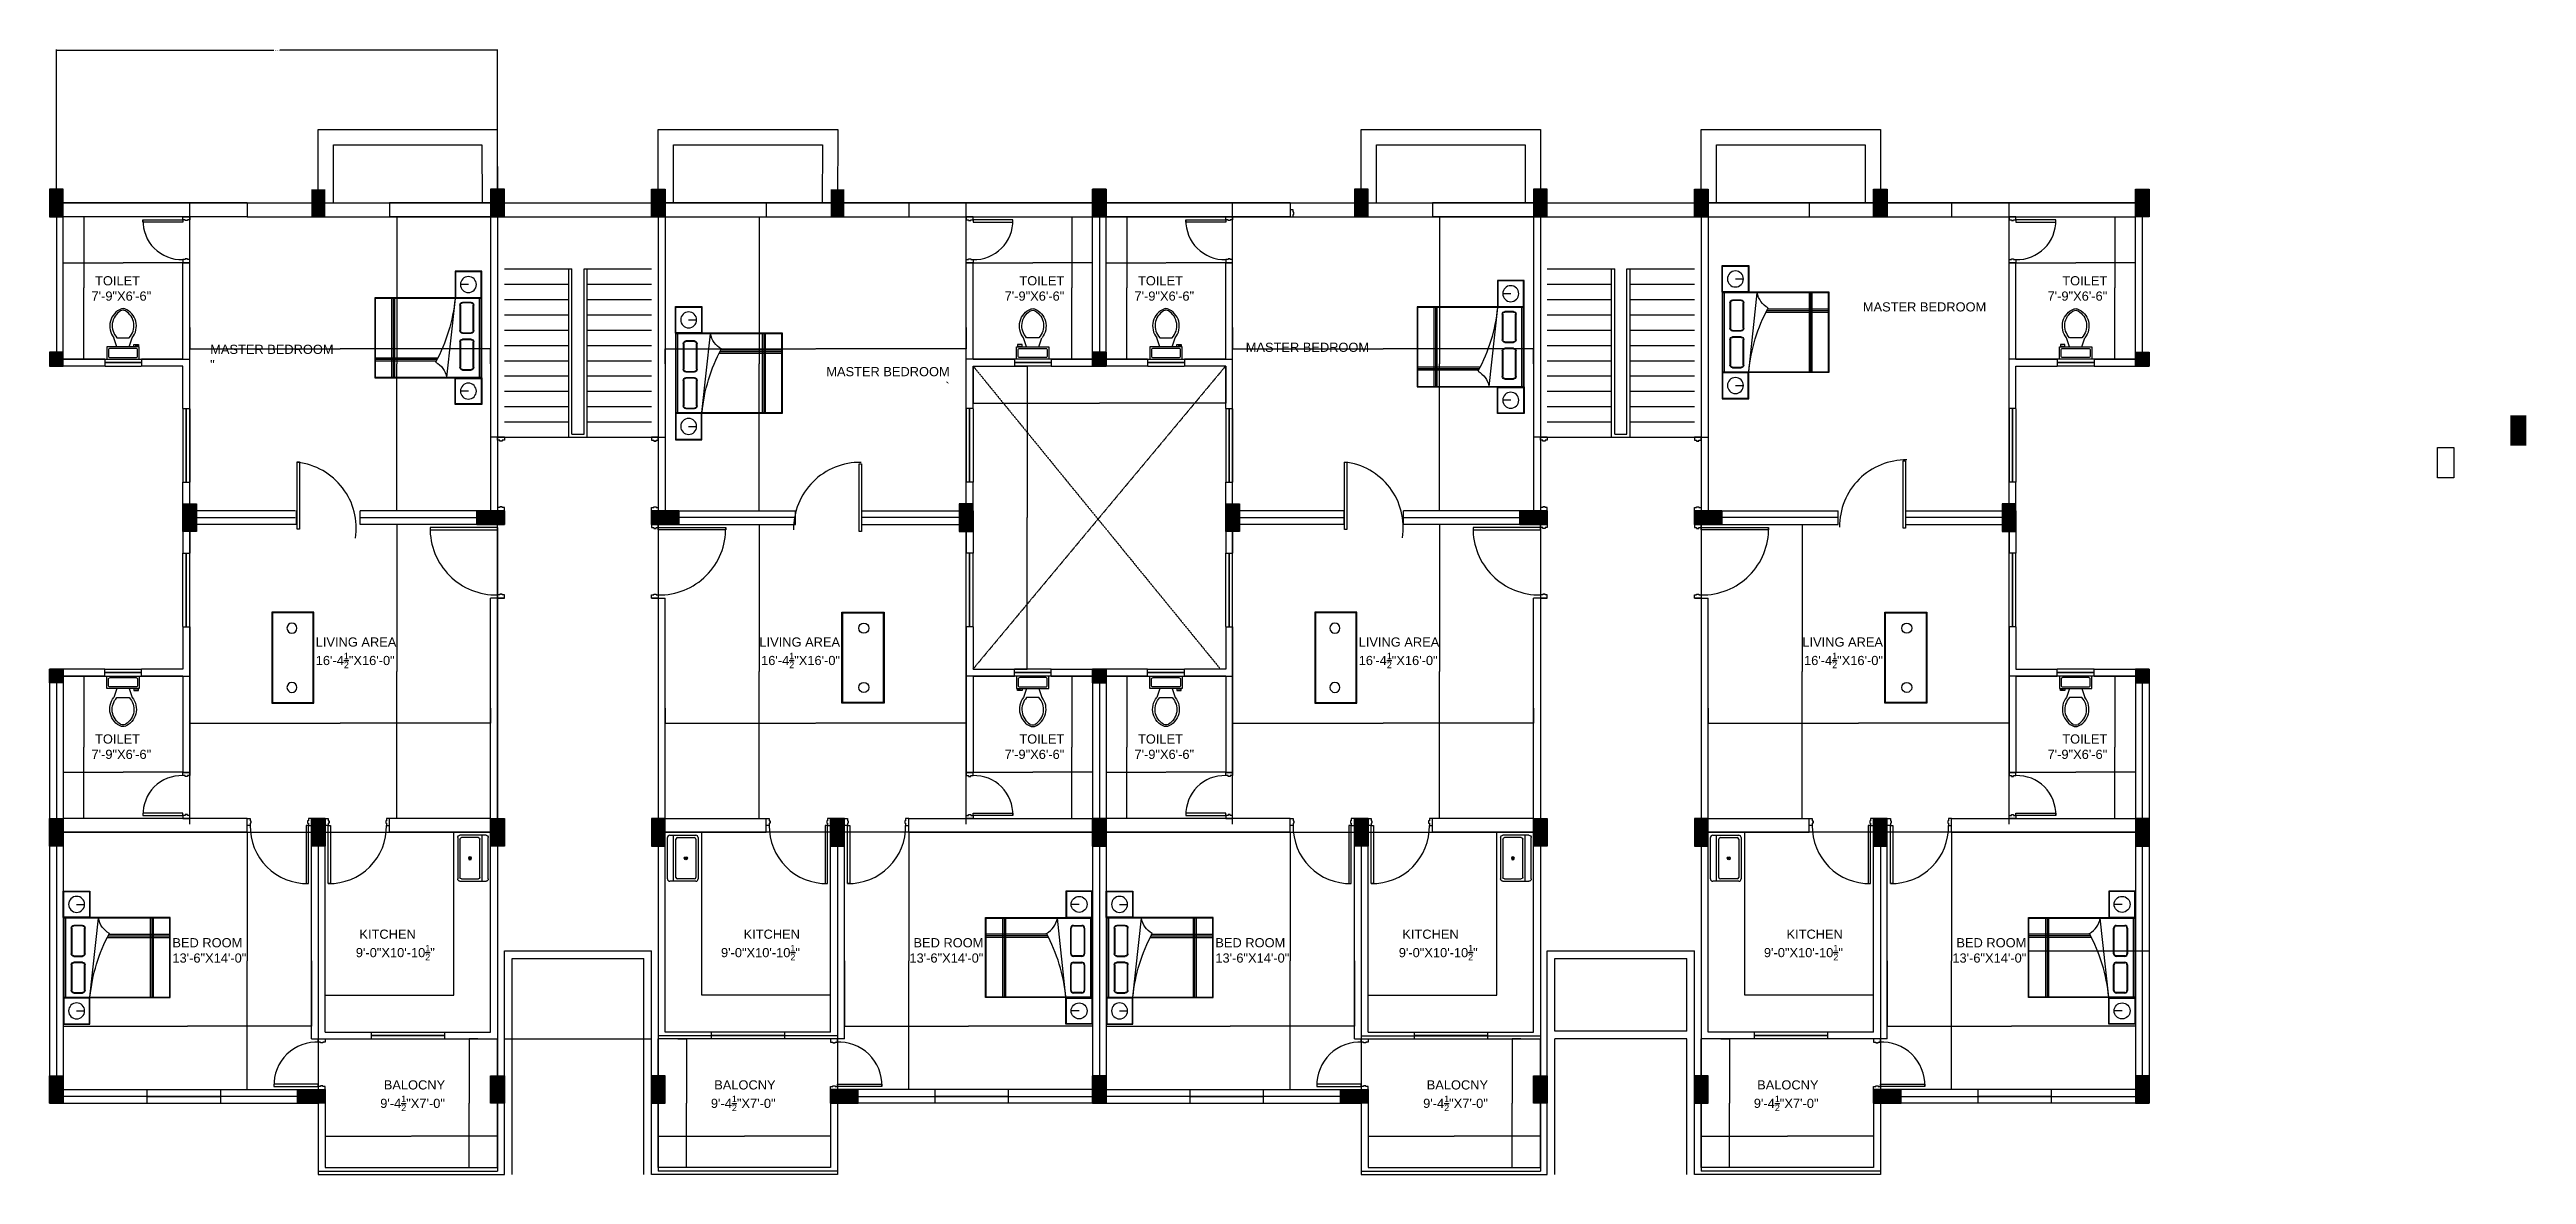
# Model space of a CAD drawing. Header units: metres. Extents: x -2370498 to 1228044, y -644254 to 236701.
# Drawn here: x -115132 to -54058, y -17071 to 10673 of the extents above; entities that cross this region are included whole.
import ezdxf

# ---------------------------------------------------------------- set-up
doc = ezdxf.new("R2010")
doc.units = ezdxf.units.M
doc.header["$MEASUREMENT"] = 0
doc.linetypes.add('HIDDEN2', pattern=[0.1875, 0.125, -0.0625])
for name, color, linetype in [('Beam', 6, 'Continuous'), ('column', 156, 'Continuous'), ('dim', 192, 'Continuous'), ('Door', 3, 'Continuous'), ('funi', 22, 'Continuous'), ('stair', 6, 'Continuous'), ('text', 1, 'Continuous'), ('TOILET SAMBLE', 181, 'Continuous'), ('window', 5, 'HIDDEN2')]:
    doc.layers.add(name, color=color, linetype=linetype)
doc.layers.add('Wall', color=7, linetype='Continuous', lineweight=30)
doc.styles.get("Standard").update_dxf_attribs({"font": 'arial.ttf'})
doc.dimstyles.new('Annotative', dxfattribs={"dimscale": 0, "dimtxt": 0.18, "dimasz": 0.18, "dimexe": 0.18, "dimexo": 0.0625, "dimgap": 0.09, "dimtad": 0, "dimtih": 1, "dimtoh": 1, "dimdec": 4, "dimzin": 0, "dimdsep": 46, "dimtxsty": 'Standard', "dimcen": 0.09, "dimadec": 0, "dimazin": 0, "dimtfac": 1, "dimtdec": 4, "dimtofl": 0, "dimtmove": 0, "dimatfit": 3, "dimfxl": 1, "dimtolj": 1, "dimtzin": 0, "dimarcsym": 0})
doc.dimstyles.get("Standard").update_dxf_attribs({"dimtxt": 0.18, "dimasz": 0.18, "dimexe": 0.18, "dimexo": 0.0625, "dimgap": 0.09, "dimtad": 0, "dimtih": 1, "dimtoh": 1, "dimdec": 1, "dimzin": 0, "dimdsep": 46, "dimlunit": 4, "dimtxsty": 'Standard', "dimcen": 0.09, "dimadec": 0, "dimazin": 0, "dimtfac": 1, "dimtdec": 1, "dimtofl": 0, "dimtmove": 0, "dimatfit": 3, "dimfxl": 1, "dimtolj": 1, "dimtzin": 0, "dimarcsym": 0})

# ---------------------------------------------------------------- blocks, each defined once
blk = doc.blocks.new('*D24')
at = {"layer": 'Defpoints', "color": 0, "transparency": 16777216}
for p in [(-105854, 6549), (-106573, -701), (-105854, -701)]:
    blk.add_point(p, dxfattribs=at)
at = {"layer": 'dim', "color": 0, "lineweight": -2, "transparency": 16777216}
for p, q in [((-105854, 6549), (-106573, 6549)), ((-106573, 6549), (-106573, 2924)), ((-106573, -701), (-106573, 2924)), ((-105854, -701), (-106573, -701))]:
    blk.add_line(p, q, dxfattribs=at)
at = {"layer": 'dim', "color": 0, "transparency": 16777216}
for points in [[(-106573, 6549), (-106573, 6549), (-106573, 6549)], [(-106573, -701), (-106573, -701), (-106573, -701)]]:
    blk.add_solid(points, dxfattribs=at)
at = {"layer": 'dim', "color": 0, "transparency": 16777216, "insert": (-106573, 2924), "char_height": 0.18, "attachment_point": 5}
blk.add_mtext('\\A1;604\'-2{\\H1x;\\S1/2;}"', dxfattribs=at)
blk = doc.blocks.new('*D25')
at = {"layer": 'Defpoints', "color": 0, "transparency": 16777216}
for p in [(-111677, 3820), (-104257, 3288), (-104257, 2924)]:
    blk.add_point(p, dxfattribs=at)
at = {"layer": 'dim', "color": 0, "lineweight": -2, "transparency": 16777216}
for p, q in [((-111677, 3820), (-111677, 3288)), ((-111677, 3288), (-107967, 3288)), ((-104257, 3288), (-107966, 3288)), ((-104257, 2924), (-104257, 3288))]:
    blk.add_line(p, q, dxfattribs=at)
at = {"layer": 'dim', "color": 0, "transparency": 16777216}
for points in [[(-111677, 3288), (-111677, 3288), (-111677, 3288)], [(-104257, 3288), (-104257, 3288), (-104257, 3288)]]:
    blk.add_solid(points, dxfattribs=at)
at = {"layer": 'dim', "color": 0, "transparency": 16777216, "insert": (-107967, 3288), "char_height": 0.18, "attachment_point": 5}
blk.add_mtext('\\A1;618\'-4{\\H1x;\\S1/2;}"', dxfattribs=at)
blk = doc.blocks.new('*D26')
at = {"layer": 'Defpoints', "color": 0, "transparency": 16777216}
for p in [(-111847, 5410), (-114793, 4793), (-111847, 4793)]:
    blk.add_point(p, dxfattribs=at)
at = {"layer": 'dim', "color": 0, "lineweight": -2, "transparency": 16777216}
for p, q in [((-114793, 4793), (-114793, 5410)), ((-114792, 5410), (-113320, 5410)), ((-111847, 5410), (-113319, 5410)), ((-111847, 4793), (-111847, 5410))]:
    blk.add_line(p, q, dxfattribs=at)
at = {"layer": 'dim', "color": 0, "transparency": 16777216}
for points in [[(-114792, 5410), (-114792, 5410), (-114793, 5410)], [(-111847, 5410), (-111847, 5410), (-111847, 5410)]]:
    blk.add_solid(points, dxfattribs=at)
at = {"layer": 'dim', "color": 0, "transparency": 16777216, "insert": (-113320, 5410), "char_height": 0.18, "attachment_point": 5}
blk.add_mtext('\\A1;245\'-5{\\H1x;\\S1/2;}"', dxfattribs=at)
blk = doc.blocks.new('*D27')
at = {"layer": 'Defpoints', "color": 0, "transparency": 16777216}
for p in [(-114217, 6549), (-114283, 3037), (-114217, 3037)]:
    blk.add_point(p, dxfattribs=at)
at = {"layer": 'dim', "color": 0, "lineweight": -2, "transparency": 16777216}
for p, q in [((-114217, 6549), (-114283, 6549)), ((-114283, 6549), (-114283, 4794)), ((-114283, 3038), (-114283, 4793)), ((-114217, 3037), (-114283, 3037))]:
    blk.add_line(p, q, dxfattribs=at)
at = {"layer": 'dim', "color": 0, "transparency": 16777216}
for points in [[(-114283, 6549), (-114283, 6549), (-114283, 6549)], [(-114283, 3038), (-114283, 3038), (-114283, 3037)]]:
    blk.add_solid(points, dxfattribs=at)
at = {"layer": 'dim', "color": 0, "transparency": 16777216, "insert": (-114283, 4793), "char_height": 0.18, "attachment_point": 5}
blk.add_mtext('\\A1;292\'-8"', dxfattribs=at)
blk = doc.blocks.new('Toilet - top')
for p, q in [((-10, -8.5), (-8, -8.5)), ((-10, -9.5), (-10, -8.5)), ((-7, -9.5), (-10, -9.5)), ((-8, -8.5), (-8, -8)), ((-7, -8), (-7, -9.5)), ((-4, -8), (-6, -14)), ((4, -14), (-4, -14)), ((4, -8), (6, -14)), ((9.5, -6), (9.5, -2))]:
    blk.add_line(p, q)
blk.add_lwpolyline([(10.5, -8), (10.5, 0), (-10.5, 0), (-10.5, -8)], close=True)
for points in [[(-9.5, -2), (-9.5, -6)], [(8.5, -1), (-8.5, -1)], [(-8.5, -7), (8.5, -7)]]:
    blk.add_lwpolyline(points)
for centre, radius, start, end in [((-8.6, -1.9), 0.884, 81.8699, 188.1301), ((-8.6, -6.1), 0.884, 171.8699, 278.1301), ((3.5, -21.6), 12.2, 141.4691, 247.9714), ((4.2, -21.8), 11.3, 136.3677, 238.9468), ((-3.5, -21.6), 12.2, 292.0284, 38.5307), ((-4.2, -21.8), 11.3, 301.053, 43.6321), ((8.6, -1.9), 0.884, 351.8699, 98.1301), ((8.6, -6.1), 0.884, 261.8699, 8.1301), ((0, -27.9), 4, 245.7318, 294.2682), ((0, -29), 4, 254.8605, 285.1395)]:
    blk.add_arc(centre, radius, start, end)
blk = doc.blocks.new('*D28')
at = {"layer": 'Defpoints', "color": 0, "transparency": 16777216}
for p in [(-114793, -11803), (-108675, -11803), (-108675, -13416)]:
    blk.add_point(p, dxfattribs=at)
at = {"layer": 'dim', "color": 0, "lineweight": -2, "transparency": 16777216}
for p, q in [((-114793, -11803), (-114793, -13416)), ((-108675, -11803), (-108675, -13416)), ((-114792, -13416), (-111734, -13416)), ((-108675, -13416), (-111733, -13416))]:
    blk.add_line(p, q, dxfattribs=at)
at = {"layer": 'dim', "color": 0, "transparency": 16777216}
for points in [[(-114792, -13416), (-114792, -13416), (-114793, -13416)], [(-108675, -13416), (-108675, -13416), (-108675, -13416)]]:
    blk.add_solid(points, dxfattribs=at)
at = {"layer": 'dim', "color": 0, "transparency": 16777216, "insert": (-111734, -13416), "char_height": 0.18, "attachment_point": 5}
blk.add_mtext('\\A1;509\'-9{\\H1x;\\S1/2;}"', dxfattribs=at)
blk = doc.blocks.new('*D29')
at = {"layer": 'Defpoints', "color": 0, "transparency": 16777216}
for p in [(-113759, -8631), (-110261, -8631), (-113759, -14975)]:
    blk.add_point(p, dxfattribs=at)
at = {"layer": 'dim', "color": 0, "lineweight": -2, "transparency": 16777216}
for p, q in [((-113759, -8631), (-110261, -8631)), ((-110261, -8631), (-110261, -11803)), ((-110261, -14975), (-110261, -11803)), ((-113759, -14975), (-110261, -14975))]:
    blk.add_line(p, q, dxfattribs=at)
at = {"layer": 'dim', "color": 0, "transparency": 16777216}
for points in [[(-110261, -8631), (-110261, -8631), (-110261, -8631)], [(-110261, -14975), (-110261, -14975), (-110261, -14975)]]:
    blk.add_solid(points, dxfattribs=at)
at = {"layer": 'dim', "color": 0, "transparency": 16777216, "insert": (-110261, -11803), "char_height": 0.18, "attachment_point": 5}
blk.add_mtext('\\A1;528\'-8"', dxfattribs=at)
blk = doc.blocks.new('*D30')
at = {"layer": 'Defpoints', "color": 0, "transparency": 16777216}
for p in [(-104572, -13729), (-104786, -16901), (-104786, -16901)]:
    blk.add_point(p, dxfattribs=at)
at = {"layer": 'dim', "color": 0, "lineweight": -2, "transparency": 16777216}
for p, q in [((-104572, -13729), (-104786, -13729)), ((-104786, -13729), (-104786, -15315)), ((-104786, -16901), (-104786, -15315)), ((-104786, -16901), (-104786, -16901))]:
    blk.add_line(p, q, dxfattribs=at)
at = {"layer": 'dim', "color": 0, "transparency": 16777216}
for points in [[(-104786, -13729), (-104786, -13729), (-104786, -13729)], [(-104786, -16901), (-104786, -16901), (-104786, -16901)]]:
    blk.add_solid(points, dxfattribs=at)
at = {"layer": 'dim', "color": 0, "transparency": 16777216, "insert": (-104786, -15315), "char_height": 0.18, "attachment_point": 5}
blk.add_mtext('\\A1;264\'-4"', dxfattribs=at)
blk = doc.blocks.new('*D31')
at = {"layer": 'Defpoints', "color": 0, "transparency": 16777216}
for p in [(-108335, -15987), (-104087, -15987), (-104087, -16129)]:
    blk.add_point(p, dxfattribs=at)
at = {"layer": 'dim', "color": 0, "lineweight": -2, "transparency": 16777216}
for p, q in [((-108335, -15987), (-108335, -16129)), ((-108335, -16129), (-106212, -16129)), ((-104087, -16129), (-106210, -16129)), ((-104087, -15987), (-104087, -16129))]:
    blk.add_line(p, q, dxfattribs=at)
at = {"layer": 'dim', "color": 0, "transparency": 16777216}
for points in [[(-108335, -16129), (-108335, -16129), (-108335, -16129)], [(-104087, -16129), (-104087, -16129), (-104087, -16129)]]:
    blk.add_solid(points, dxfattribs=at)
at = {"layer": 'dim', "color": 0, "transparency": 16777216, "insert": (-106211, -16129), "char_height": 0.18, "attachment_point": 5}
blk.add_mtext('\\A1;354\'-0{\\H1x;\\S1/2;}"', dxfattribs=at)
blk = doc.blocks.new('*D32')
at = {"layer": 'Defpoints', "color": 0, "transparency": 16777216}
for p in [(-106573, -1041), (-105854, -1041), (-105854, -8291)]:
    blk.add_point(p, dxfattribs=at)
at = {"layer": 'dim', "color": 0, "lineweight": -2, "transparency": 16777216}
for p, q in [((-105854, -1041), (-106573, -1041)), ((-106573, -1041), (-106573, -4666)), ((-106573, -8291), (-106573, -4666)), ((-105854, -8291), (-106573, -8291))]:
    blk.add_line(p, q, dxfattribs=at)
at = {"layer": 'dim', "color": 0, "transparency": 16777216}
for points in [[(-106573, -1041), (-106573, -1041), (-106573, -1041)], [(-106573, -8291), (-106573, -8291), (-106573, -8291)]]:
    blk.add_solid(points, dxfattribs=at)
at = {"layer": 'dim', "color": 0, "transparency": 16777216, "insert": (-106573, -4666), "char_height": 0.18, "attachment_point": 5}
blk.add_mtext('\\A1;604\'-2{\\H1x;\\S1/2;}"', dxfattribs=at)
blk = doc.blocks.new('*D33')
at = {"layer": 'Defpoints', "color": 0, "transparency": 16777216}
for p in [(-111677, -5562), (-104257, -5572), (-104257, -5937)]:
    blk.add_point(p, dxfattribs=at)
at = {"layer": 'dim', "color": 0, "lineweight": -2, "transparency": 16777216}
for p, q in [((-111677, -5562), (-111677, -5937)), ((-111677, -5937), (-107967, -5937)), ((-104257, -5937), (-107966, -5937)), ((-104257, -5573), (-104257, -5937))]:
    blk.add_line(p, q, dxfattribs=at)
at = {"layer": 'dim', "color": 0, "transparency": 16777216}
for points in [[(-111677, -5937), (-111677, -5937), (-111677, -5937)], [(-104257, -5937), (-104257, -5937), (-104257, -5937)]]:
    blk.add_solid(points, dxfattribs=at)
at = {"layer": 'dim', "color": 0, "transparency": 16777216, "insert": (-107967, -5937), "char_height": 0.18, "attachment_point": 5}
blk.add_mtext('\\A1;618\'-4{\\H1x;\\S1/2;}"', dxfattribs=at)
blk = doc.blocks.new('*D34')
at = {"layer": 'Defpoints', "color": 0, "transparency": 16777216}
for p in [(-114793, -6535), (-111847, -6535), (-111847, -7152)]:
    blk.add_point(p, dxfattribs=at)
at = {"layer": 'dim', "color": 0, "lineweight": -2, "transparency": 16777216}
for p, q in [((-114793, -6535), (-114793, -7152)), ((-111847, -6535), (-111847, -7152)), ((-114792, -7152), (-113320, -7152)), ((-111847, -7152), (-113319, -7152))]:
    blk.add_line(p, q, dxfattribs=at)
at = {"layer": 'dim', "color": 0, "transparency": 16777216}
for points in [[(-114792, -7152), (-114792, -7152), (-114793, -7152)], [(-111847, -7152), (-111847, -7152), (-111847, -7152)]]:
    blk.add_solid(points, dxfattribs=at)
at = {"layer": 'dim', "color": 0, "transparency": 16777216, "insert": (-113320, -7152), "char_height": 0.18, "attachment_point": 5}
blk.add_mtext('\\A1;245\'-5{\\H1x;\\S1/2;}"', dxfattribs=at)
blk = doc.blocks.new('*D35')
at = {"layer": 'Defpoints', "color": 0, "transparency": 16777216}
for p in [(-114283, -4779), (-114217, -4779), (-114217, -8291)]:
    blk.add_point(p, dxfattribs=at)
at = {"layer": 'dim', "color": 0, "lineweight": -2, "transparency": 16777216}
for p, q in [((-114217, -4779), (-114283, -4779)), ((-114283, -4780), (-114283, -6535)), ((-114283, -8291), (-114283, -6536)), ((-114217, -8291), (-114283, -8291))]:
    blk.add_line(p, q, dxfattribs=at)
at = {"layer": 'dim', "color": 0, "transparency": 16777216}
for points in [[(-114283, -4780), (-114283, -4780), (-114283, -4779)], [(-114283, -8291), (-114283, -8291), (-114283, -8291)]]:
    blk.add_solid(points, dxfattribs=at)
at = {"layer": 'dim', "color": 0, "transparency": 16777216, "insert": (-114283, -6535), "char_height": 0.18, "attachment_point": 5}
blk.add_mtext('\\A1;292\'-8"', dxfattribs=at)
blk = doc.blocks.new('A$C0EA4476A')
at = {"linetype": 'ByBlock', "lineweight": -2}
for p, q in [((0, 2.008), (0, 1.508)), ((0.5, 2.008), (0, 2.008)), ((0.01, 1.998), (0.01, 1.518)), ((0.49, 1.998), (0.01, 1.998)), ((0.49, 1.518), (0.49, 1.998)), ((0.5, 2.008), (2, 2.008)), ((0.5, 0), (0.5, 2.008)), ((0.5, 1.508), (0.5, 2.008)), ((0.51, 1.998), (1.99, 1.998)), ((0.51, 0.01), (0.51, 1.998)), ((0.51, 1.968), (1.99, 1.968)), ((0.696, 1.86), (1.176, 1.86)), ((1.386, 1.86), (1.866, 1.86)), ((1.99, 1.998), (1.99, 0.01)), ((2, 2.008), (2, 0)), ((2, 2.008), (2.5, 2.008)), ((2, 1.508), (2, 2.008)), ((2.01, 1.998), (2.49, 1.998)), ((2.01, 1.518), (2.01, 1.998)), ((2.49, 1.998), (2.49, 1.518)), ((2.5, 2.008), (2.5, 1.508)), ((0, 1.508), (0.5, 1.508)), ((0.01, 1.518), (0.49, 1.518)), ((0.25, 1.758), (0.25, 1.608)), ((1.99, 1.508), (0.51, 1.349)), ((0.646, 1.65), (0.646, 1.81)), ((0.656, 1.65), (0.656, 1.81)), ((0.696, 1.85), (1.176, 1.85)), ((1.176, 1.61), (0.696, 1.61)), ((1.176, 1.6), (0.696, 1.6)), ((1.216, 1.81), (1.216, 1.65)), ((1.226, 1.81), (1.226, 1.65)), ((1.336, 1.65), (1.336, 1.81)), ((1.346, 1.65), (1.346, 1.81)), ((1.386, 1.85), (1.866, 1.85)), ((1.866, 1.61), (1.386, 1.61)), ((1.866, 1.6), (1.386, 1.6)), ((1.906, 1.81), (1.906, 1.65)), ((1.916, 1.81), (1.916, 1.65)), ((2.5, 1.508), (2, 1.508)), ((2.49, 1.518), (2.01, 1.518)), ((2.25, 1.758), (2.25, 1.608)), ((0.812, 1.153), (0.812, 0.01)), ((0.842, 1.169), (0.842, 0.01)), ((0.872, 1.184), (0.872, 0.01)), ((0.51, 0.377), (1.99, 0.377)), ((0.51, 0.35), (1.99, 0.35)), ((0.51, 0.322), (1.99, 0.322)), ((1.99, 0.01), (0.51, 0.01)), ((2, 0), (0.5, 0))]:
    blk.add_line(p, q, dxfattribs=at)
for centre in [(0.25, 1.758), (2.25, 1.758)]:
    blk.add_circle(centre, 0.15, dxfattribs=at)
for centre, radius, start, end in [((0.696, 1.81), 0.05, 90, 180), ((1.176, 1.81), 0.05, 0, 90), ((1.386, 1.81), 0.05, 90, 180), ((1.866, 1.81), 0.05, 0, 90), ((0.696, 1.65), 0.05, 180, 270), ((0.696, 1.81), 0.04, 90, 180), ((0.696, 1.65), 0.04, 180, 270), ((2.293, -1.636), 3.158, 95.5104, 118.3399), ((1.176, 1.81), 0.04, 0, 90), ((1.176, 1.65), 0.04, 270, 0), ((1.176, 1.65), 0.05, 270, 0), ((1.386, 1.65), 0.05, 180, 270), ((1.386, 1.81), 0.04, 90, 180), ((1.386, 1.65), 0.04, 180, 270), ((1.866, 1.81), 0.04, 0, 90), ((1.866, 1.65), 0.05, 270, 0), ((1.866, 1.65), 0.04, 270, 0), ((0.44, 0.952), 0.403, 28.4688, 79.9557)]:
    blk.add_arc(centre, radius, start, end, dxfattribs=at)
blk = doc.blocks.new('TABEL')
at = {"layer": 'funi'}
for points in [[(345, -136.6), (372.5, -136.6), (372.5, -196.1), (345, -196.1)], [(345.5, -137.1), (372, -137.1), (372, -195.6), (345.5, -195.6)]]:
    blk.add_lwpolyline(points, close=True, dxfattribs=at)
at = {"layer": 'funi', "color": 7}
for centre in [(358.2, -147), (358.2, -185.7)]:
    blk.add_circle(centre, 3.27, dxfattribs=at)
blk = doc.blocks.new('Sink-single - 30 in top')
blk.add_line((-15, -3.999996), (15, -3.999996))
for points in [[(-13.5, 0), (13.5, 0)], [(-15, -18.499996), (-15, -1.5)], [(-13.5, -17.499996), (-13.5, -6.499996)], [(-12.5, -5.499996), (12.5, -5.499996)], [(13.5, -6.499996), (13.5, -17.499996)], [(15, -1.5), (15, -18.499996)], [(13.5, -19.999996), (-13.5, -19.999996)], [(12.5, -18.499996), (-12.5, -18.499996)]]:
    blk.add_lwpolyline(points)
for radius in [1, 0.5]:
    blk.add_circle((0, -11.999996), radius)
for centre, radius, start, end in [((-13.5, -1.5), 1.5, 90, 180), ((-12.5, -6.499996), 1, 90, 180), ((12.5, -6.499996), 1, 0, 90), ((13.5, -1.5), 1.5, 0, 90), ((-13.5, -18.499996), 1.5, 180, 270), ((-12.5, -17.499996), 1, 180, 270), ((12.5, -17.499996), 1, 270, 0), ((13.5, -18.499996), 1.5, 270, 0)]:
    blk.add_arc(centre, radius, start, end)
blk = doc.blocks.new('*D36')
at = {"layer": 'Defpoints', "color": 0, "transparency": 16777216}
for p in [(-98354, 6549), (-98354, -701), (-97636, -701)]:
    blk.add_point(p, dxfattribs=at)
at = {"layer": 'dim', "color": 0, "lineweight": -2, "transparency": 16777216}
for p, q in [((-98354, 6549), (-97636, 6549)), ((-97636, 6549), (-97636, 2924)), ((-97636, -701), (-97636, 2924)), ((-98354, -701), (-97636, -701))]:
    blk.add_line(p, q, dxfattribs=at)
at = {"layer": 'dim', "color": 0, "transparency": 16777216}
for points in [[(-97636, 6549), (-97636, 6549), (-97636, 6549)], [(-97636, -701), (-97636, -701), (-97636, -701)]]:
    blk.add_solid(points, dxfattribs=at)
at = {"layer": 'dim', "color": 0, "transparency": 16777216, "insert": (-97636, 2924), "char_height": 0.18, "attachment_point": 5}
blk.add_mtext('\\A1;604\'-2{\\H1x;\\S1/2;}"', dxfattribs=at)
blk = doc.blocks.new('*D37')
at = {"layer": 'Defpoints', "color": 0, "transparency": 16777216}
for p in [(-92532, 3820), (-99952, 3288), (-99952, 2924)]:
    blk.add_point(p, dxfattribs=at)
at = {"layer": 'dim', "color": 0, "lineweight": -2, "transparency": 16777216}
for p, q in [((-92532, 3820), (-92532, 3288)), ((-99952, 2924), (-99952, 3288)), ((-99952, 3288), (-96242, 3288)), ((-92532, 3288), (-96241, 3288))]:
    blk.add_line(p, q, dxfattribs=at)
at = {"layer": 'dim', "color": 0, "transparency": 16777216}
for points in [[(-99952, 3288), (-99952, 3288), (-99952, 3288)], [(-92532, 3288), (-92532, 3288), (-92532, 3288)]]:
    blk.add_solid(points, dxfattribs=at)
at = {"layer": 'dim', "color": 0, "transparency": 16777216, "insert": (-96242, 3288), "char_height": 0.18, "attachment_point": 5}
blk.add_mtext('\\A1;618\'-4{\\H1x;\\S1/2;}"', dxfattribs=at)
blk = doc.blocks.new('*D38')
at = {"layer": 'Defpoints', "color": 0, "transparency": 16777216}
for p in [(-92362, 5410), (-92362, 4793), (-89416, 4793)]:
    blk.add_point(p, dxfattribs=at)
at = {"layer": 'dim', "color": 0, "lineweight": -2, "transparency": 16777216}
for p, q in [((-92362, 4793), (-92362, 5410)), ((-92361, 5410), (-90889, 5410)), ((-89416, 5410), (-90888, 5410)), ((-89416, 4793), (-89416, 5410))]:
    blk.add_line(p, q, dxfattribs=at)
at = {"layer": 'dim', "color": 0, "transparency": 16777216}
for points in [[(-92361, 5410), (-92361, 5410), (-92362, 5410)], [(-89416, 5410), (-89416, 5410), (-89416, 5410)]]:
    blk.add_solid(points, dxfattribs=at)
at = {"layer": 'dim', "color": 0, "transparency": 16777216, "insert": (-90889, 5410), "char_height": 0.18, "attachment_point": 5}
blk.add_mtext('\\A1;245\'-5{\\H1x;\\S1/2;}"', dxfattribs=at)
blk = doc.blocks.new('*D39')
at = {"layer": 'Defpoints', "color": 0, "transparency": 16777216}
for p in [(-89992, 6549), (-89992, 3037), (-89926, 3037)]:
    blk.add_point(p, dxfattribs=at)
at = {"layer": 'dim', "color": 0, "lineweight": -2, "transparency": 16777216}
for p, q in [((-89992, 6549), (-89926, 6549)), ((-89926, 6549), (-89926, 4794)), ((-89926, 3038), (-89926, 4793)), ((-89992, 3037), (-89926, 3037))]:
    blk.add_line(p, q, dxfattribs=at)
at = {"layer": 'dim', "color": 0, "transparency": 16777216}
for points in [[(-89926, 6549), (-89926, 6549), (-89926, 6549)], [(-89926, 3038), (-89926, 3038), (-89926, 3037)]]:
    blk.add_solid(points, dxfattribs=at)
at = {"layer": 'dim', "color": 0, "transparency": 16777216, "insert": (-89926, 4793), "char_height": 0.18, "attachment_point": 5}
blk.add_mtext('\\A1;292\'-8"', dxfattribs=at)
blk = doc.blocks.new('*D40')
at = {"layer": 'Defpoints', "color": 0, "transparency": 16777216}
for p in [(-95534, -11803), (-89416, -11803), (-95534, -13416)]:
    blk.add_point(p, dxfattribs=at)
at = {"layer": 'dim', "color": 0, "lineweight": -2, "transparency": 16777216}
for p, q in [((-95534, -11803), (-95534, -13416)), ((-89416, -11803), (-89416, -13416)), ((-95534, -13416), (-92475, -13416)), ((-89416, -13416), (-92474, -13416))]:
    blk.add_line(p, q, dxfattribs=at)
at = {"layer": 'dim', "color": 0, "transparency": 16777216}
for points in [[(-95534, -13416), (-95534, -13416), (-95534, -13416)], [(-89416, -13416), (-89416, -13416), (-89416, -13416)]]:
    blk.add_solid(points, dxfattribs=at)
at = {"layer": 'dim', "color": 0, "transparency": 16777216, "insert": (-92475, -13416), "char_height": 0.18, "attachment_point": 5}
blk.add_mtext('\\A1;509\'-9{\\H1x;\\S1/2;}"', dxfattribs=at)
blk = doc.blocks.new('*D41')
at = {"layer": 'Defpoints', "color": 0, "transparency": 16777216}
for p in [(-93948, -8631), (-90450, -8631), (-90450, -14975)]:
    blk.add_point(p, dxfattribs=at)
at = {"layer": 'dim', "color": 0, "lineweight": -2, "transparency": 16777216}
for p, q in [((-90450, -8631), (-93948, -8631)), ((-93948, -8631), (-93948, -11803)), ((-93948, -14975), (-93948, -11803)), ((-90450, -14975), (-93948, -14975))]:
    blk.add_line(p, q, dxfattribs=at)
at = {"layer": 'dim', "color": 0, "transparency": 16777216}
for points in [[(-93948, -8631), (-93948, -8631), (-93948, -8631)], [(-93948, -14975), (-93948, -14975), (-93948, -14975)]]:
    blk.add_solid(points, dxfattribs=at)
at = {"layer": 'dim', "color": 0, "transparency": 16777216, "insert": (-93948, -11803), "char_height": 0.18, "attachment_point": 5}
blk.add_mtext('\\A1;528\'-8"', dxfattribs=at)
blk = doc.blocks.new('*D42')
at = {"layer": 'Defpoints', "color": 0, "transparency": 16777216}
for p in [(-99637, -13729), (-99423, -16901), (-99423, -16901)]:
    blk.add_point(p, dxfattribs=at)
at = {"layer": 'dim', "color": 0, "lineweight": -2, "transparency": 16777216}
for p, q in [((-99637, -13729), (-99423, -13729)), ((-99423, -13729), (-99423, -15315)), ((-99423, -16901), (-99423, -15315)), ((-99423, -16901), (-99423, -16901))]:
    blk.add_line(p, q, dxfattribs=at)
at = {"layer": 'dim', "color": 0, "transparency": 16777216}
for points in [[(-99423, -13729), (-99423, -13729), (-99423, -13729)], [(-99423, -16901), (-99423, -16901), (-99423, -16901)]]:
    blk.add_solid(points, dxfattribs=at)
at = {"layer": 'dim', "color": 0, "transparency": 16777216, "insert": (-99423, -15315), "char_height": 0.18, "attachment_point": 5}
blk.add_mtext('\\A1;264\'-4"', dxfattribs=at)
blk = doc.blocks.new('*D43')
at = {"layer": 'Defpoints', "color": 0, "transparency": 16777216}
for p in [(-100122, -15987), (-100122, -16129), (-95874, -15987)]:
    blk.add_point(p, dxfattribs=at)
at = {"layer": 'dim', "color": 0, "lineweight": -2, "transparency": 16777216}
for p, q in [((-100122, -15987), (-100122, -16129)), ((-100122, -16129), (-97998, -16129)), ((-95874, -16129), (-97997, -16129)), ((-95874, -15987), (-95874, -16129))]:
    blk.add_line(p, q, dxfattribs=at)
at = {"layer": 'dim', "color": 0, "transparency": 16777216}
for points in [[(-100122, -16129), (-100122, -16129), (-100122, -16129)], [(-95874, -16129), (-95874, -16129), (-95874, -16129)]]:
    blk.add_solid(points, dxfattribs=at)
at = {"layer": 'dim', "color": 0, "transparency": 16777216, "insert": (-97998, -16129), "char_height": 0.18, "attachment_point": 5}
blk.add_mtext('\\A1;354\'-0{\\H1x;\\S1/2;}"', dxfattribs=at)
blk = doc.blocks.new('*D44')
at = {"layer": 'Defpoints', "color": 0, "transparency": 16777216}
for p in [(-98354, -1041), (-97636, -1041), (-98354, -8291)]:
    blk.add_point(p, dxfattribs=at)
at = {"layer": 'dim', "color": 0, "lineweight": -2, "transparency": 16777216}
for p, q in [((-98354, -1041), (-97636, -1041)), ((-97636, -1041), (-97636, -4666)), ((-97636, -8291), (-97636, -4666)), ((-98354, -8291), (-97636, -8291))]:
    blk.add_line(p, q, dxfattribs=at)
at = {"layer": 'dim', "color": 0, "transparency": 16777216}
for points in [[(-97636, -1041), (-97636, -1041), (-97636, -1041)], [(-97636, -8291), (-97636, -8291), (-97636, -8291)]]:
    blk.add_solid(points, dxfattribs=at)
at = {"layer": 'dim', "color": 0, "transparency": 16777216, "insert": (-97636, -4666), "char_height": 0.18, "attachment_point": 5}
blk.add_mtext('\\A1;604\'-2{\\H1x;\\S1/2;}"', dxfattribs=at)
blk = doc.blocks.new('*D45')
at = {"layer": 'Defpoints', "color": 0, "transparency": 16777216}
for p in [(-99952, -5572), (-99952, -5937), (-92532, -5562)]:
    blk.add_point(p, dxfattribs=at)
at = {"layer": 'dim', "color": 0, "lineweight": -2, "transparency": 16777216}
for p, q in [((-99952, -5573), (-99952, -5937)), ((-99952, -5937), (-96242, -5937)), ((-92532, -5937), (-96241, -5937)), ((-92532, -5562), (-92532, -5937))]:
    blk.add_line(p, q, dxfattribs=at)
at = {"layer": 'dim', "color": 0, "transparency": 16777216}
for points in [[(-99952, -5937), (-99952, -5937), (-99952, -5937)], [(-92532, -5937), (-92532, -5937), (-92532, -5937)]]:
    blk.add_solid(points, dxfattribs=at)
at = {"layer": 'dim', "color": 0, "transparency": 16777216, "insert": (-96242, -5937), "char_height": 0.18, "attachment_point": 5}
blk.add_mtext('\\A1;618\'-4{\\H1x;\\S1/2;}"', dxfattribs=at)
blk = doc.blocks.new('*D46')
at = {"layer": 'Defpoints', "color": 0, "transparency": 16777216}
for p in [(-92362, -6535), (-89416, -6535), (-92362, -7152)]:
    blk.add_point(p, dxfattribs=at)
at = {"layer": 'dim', "color": 0, "lineweight": -2, "transparency": 16777216}
for p, q in [((-92362, -6535), (-92362, -7152)), ((-89416, -6535), (-89416, -7152)), ((-92361, -7152), (-90889, -7152)), ((-89416, -7152), (-90888, -7152))]:
    blk.add_line(p, q, dxfattribs=at)
at = {"layer": 'dim', "color": 0, "transparency": 16777216}
for points in [[(-92361, -7152), (-92361, -7152), (-92362, -7152)], [(-89416, -7152), (-89416, -7152), (-89416, -7152)]]:
    blk.add_solid(points, dxfattribs=at)
at = {"layer": 'dim', "color": 0, "transparency": 16777216, "insert": (-90889, -7152), "char_height": 0.18, "attachment_point": 5}
blk.add_mtext('\\A1;245\'-5{\\H1x;\\S1/2;}"', dxfattribs=at)
blk = doc.blocks.new('*D47')
at = {"layer": 'Defpoints', "color": 0, "transparency": 16777216}
for p in [(-89992, -4779), (-89926, -4779), (-89992, -8291)]:
    blk.add_point(p, dxfattribs=at)
at = {"layer": 'dim', "color": 0, "lineweight": -2, "transparency": 16777216}
for p, q in [((-89992, -4779), (-89926, -4779)), ((-89926, -4780), (-89926, -6535)), ((-89926, -8291), (-89926, -6536)), ((-89992, -8291), (-89926, -8291))]:
    blk.add_line(p, q, dxfattribs=at)
at = {"layer": 'dim', "color": 0, "transparency": 16777216}
for points in [[(-89926, -4780), (-89926, -4780), (-89926, -4779)], [(-89926, -8291), (-89926, -8291), (-89926, -8291)]]:
    blk.add_solid(points, dxfattribs=at)
at = {"layer": 'dim', "color": 0, "transparency": 16777216, "insert": (-89926, -6535), "char_height": 0.18, "attachment_point": 5}
blk.add_mtext('\\A1;292\'-8"', dxfattribs=at)
blk = doc.blocks.new('*D48')
at = {"layer": 'Defpoints', "color": 0, "transparency": 16777216}
for p in [(-80138, 6549), (-80857, -701), (-80138, -701)]:
    blk.add_point(p, dxfattribs=at)
at = {"layer": 'dim', "color": 0, "lineweight": -2, "transparency": 16777216}
for p, q in [((-80138, 6549), (-80857, 6549)), ((-80857, 6549), (-80857, 2924)), ((-80857, -701), (-80857, 2924)), ((-80138, -701), (-80857, -701))]:
    blk.add_line(p, q, dxfattribs=at)
at = {"layer": 'dim', "color": 0, "transparency": 16777216}
for points in [[(-80857, 6549), (-80857, 6549), (-80857, 6549)], [(-80857, -701), (-80857, -701), (-80857, -701)]]:
    blk.add_solid(points, dxfattribs=at)
at = {"layer": 'dim', "color": 0, "transparency": 16777216, "insert": (-80857, 2924), "char_height": 0.18, "attachment_point": 5}
blk.add_mtext('\\A1;604\'-2{\\H1x;\\S1/2;}"', dxfattribs=at)
blk = doc.blocks.new('*D49')
at = {"layer": 'Defpoints', "color": 0, "transparency": 16777216}
for p in [(-85961, 3820), (-78541, 3288), (-78541, 2924)]:
    blk.add_point(p, dxfattribs=at)
at = {"layer": 'dim', "color": 0, "lineweight": -2, "transparency": 16777216}
for p, q in [((-85961, 3820), (-85961, 3288)), ((-85961, 3288), (-82251, 3288)), ((-78541, 3288), (-82250, 3288)), ((-78541, 2924), (-78541, 3288))]:
    blk.add_line(p, q, dxfattribs=at)
at = {"layer": 'dim', "color": 0, "transparency": 16777216}
for points in [[(-85961, 3288), (-85961, 3288), (-85961, 3288)], [(-78541, 3288), (-78541, 3288), (-78541, 3288)]]:
    blk.add_solid(points, dxfattribs=at)
at = {"layer": 'dim', "color": 0, "transparency": 16777216, "insert": (-82251, 3288), "char_height": 0.18, "attachment_point": 5}
blk.add_mtext('\\A1;618\'-4{\\H1x;\\S1/2;}"', dxfattribs=at)
blk = doc.blocks.new('*D50')
at = {"layer": 'Defpoints', "color": 0, "transparency": 16777216}
for p in [(-86131, 5410), (-89076, 4793), (-86131, 4793)]:
    blk.add_point(p, dxfattribs=at)
at = {"layer": 'dim', "color": 0, "lineweight": -2, "transparency": 16777216}
for p, q in [((-89076, 4793), (-89076, 5410)), ((-89076, 5410), (-87604, 5410)), ((-86131, 5410), (-87603, 5410)), ((-86131, 4793), (-86131, 5410))]:
    blk.add_line(p, q, dxfattribs=at)
at = {"layer": 'dim', "color": 0, "transparency": 16777216}
for points in [[(-89076, 5410), (-89076, 5410), (-89076, 5410)], [(-86131, 5410), (-86131, 5410), (-86131, 5410)]]:
    blk.add_solid(points, dxfattribs=at)
at = {"layer": 'dim', "color": 0, "transparency": 16777216, "insert": (-87604, 5410), "char_height": 0.18, "attachment_point": 5}
blk.add_mtext('\\A1;245\'-5{\\H1x;\\S1/2;}"', dxfattribs=at)
blk = doc.blocks.new('*D51')
at = {"layer": 'Defpoints', "color": 0, "transparency": 16777216}
for p in [(-88500, 6549), (-88567, 3037), (-88500, 3037)]:
    blk.add_point(p, dxfattribs=at)
at = {"layer": 'dim', "color": 0, "lineweight": -2, "transparency": 16777216}
for p, q in [((-88500, 6549), (-88567, 6549)), ((-88567, 6549), (-88567, 4794)), ((-88567, 3038), (-88567, 4793)), ((-88500, 3037), (-88567, 3037))]:
    blk.add_line(p, q, dxfattribs=at)
at = {"layer": 'dim', "color": 0, "transparency": 16777216}
for points in [[(-88567, 6549), (-88566, 6549), (-88567, 6549)], [(-88567, 3038), (-88566, 3038), (-88567, 3037)]]:
    blk.add_solid(points, dxfattribs=at)
at = {"layer": 'dim', "color": 0, "transparency": 16777216, "insert": (-88567, 4793), "char_height": 0.18, "attachment_point": 5}
blk.add_mtext('\\A1;292\'-8"', dxfattribs=at)
blk = doc.blocks.new('*D16')
at = {"layer": 'Defpoints', "color": 0, "transparency": 16777216}
for p in [(-89076, -11803), (-82959, -11803), (-82959, -13416)]:
    blk.add_point(p, dxfattribs=at)
at = {"layer": 'dim', "color": 0, "lineweight": -2, "transparency": 16777216}
for p, q in [((-89076, -11803), (-89076, -13416)), ((-82959, -11803), (-82959, -13416)), ((-89076, -13416), (-86018, -13416)), ((-82959, -13416), (-86017, -13416))]:
    blk.add_line(p, q, dxfattribs=at)
at = {"layer": 'dim', "color": 0, "transparency": 16777216}
for points in [[(-89076, -13416), (-89076, -13416), (-89076, -13416)], [(-82959, -13416), (-82959, -13416), (-82959, -13416)]]:
    blk.add_solid(points, dxfattribs=at)
at = {"layer": 'dim', "color": 0, "transparency": 16777216, "insert": (-86018, -13416), "char_height": 0.18, "attachment_point": 5}
blk.add_mtext('\\A1;509\'-9{\\H1x;\\S1/2;}"', dxfattribs=at)
blk = doc.blocks.new('*D17')
at = {"layer": 'Defpoints', "color": 0, "transparency": 16777216}
for p in [(-88043, -8631), (-84545, -8631), (-88043, -14975)]:
    blk.add_point(p, dxfattribs=at)
at = {"layer": 'dim', "color": 0, "lineweight": -2, "transparency": 16777216}
for p, q in [((-88043, -8631), (-84545, -8631)), ((-84545, -8631), (-84545, -11803)), ((-84545, -14975), (-84545, -11803)), ((-88043, -14975), (-84545, -14975))]:
    blk.add_line(p, q, dxfattribs=at)
at = {"layer": 'dim', "color": 0, "transparency": 16777216}
for points in [[(-84545, -8631), (-84545, -8631), (-84545, -8631)], [(-84545, -14975), (-84545, -14975), (-84545, -14975)]]:
    blk.add_solid(points, dxfattribs=at)
at = {"layer": 'dim', "color": 0, "transparency": 16777216, "insert": (-84545, -11803), "char_height": 0.18, "attachment_point": 5}
blk.add_mtext('\\A1;528\'-8"', dxfattribs=at)
blk = doc.blocks.new('*D18')
at = {"layer": 'Defpoints', "color": 0, "transparency": 16777216}
for p in [(-78856, -13729), (-79070, -16901), (-79070, -16901)]:
    blk.add_point(p, dxfattribs=at)
at = {"layer": 'dim', "color": 0, "lineweight": -2, "transparency": 16777216}
for p, q in [((-78856, -13729), (-79070, -13729)), ((-79070, -13729), (-79070, -15315)), ((-79070, -16901), (-79070, -15315)), ((-79070, -16901), (-79070, -16901))]:
    blk.add_line(p, q, dxfattribs=at)
at = {"layer": 'dim', "color": 0, "transparency": 16777216}
for points in [[(-79070, -13729), (-79070, -13729), (-79070, -13729)], [(-79070, -16901), (-79070, -16901), (-79070, -16901)]]:
    blk.add_solid(points, dxfattribs=at)
at = {"layer": 'dim', "color": 0, "transparency": 16777216, "insert": (-79070, -15315), "char_height": 0.18, "attachment_point": 5}
blk.add_mtext('\\A1;264\'-4"', dxfattribs=at)
blk = doc.blocks.new('*D19')
at = {"layer": 'Defpoints', "color": 0, "transparency": 16777216}
for p in [(-82619, -15987), (-78371, -15987), (-78371, -16129)]:
    blk.add_point(p, dxfattribs=at)
at = {"layer": 'dim', "color": 0, "lineweight": -2, "transparency": 16777216}
for p, q in [((-82619, -15987), (-82619, -16129)), ((-82619, -16129), (-80495, -16129)), ((-78371, -16129), (-80494, -16129)), ((-78371, -15987), (-78371, -16129))]:
    blk.add_line(p, q, dxfattribs=at)
at = {"layer": 'dim', "color": 0, "transparency": 16777216}
for points in [[(-82619, -16129), (-82619, -16129), (-82619, -16129)], [(-78371, -16129), (-78371, -16129), (-78371, -16129)]]:
    blk.add_solid(points, dxfattribs=at)
at = {"layer": 'dim', "color": 0, "transparency": 16777216, "insert": (-80495, -16129), "char_height": 0.18, "attachment_point": 5}
blk.add_mtext('\\A1;354\'-0{\\H1x;\\S1/2;}"', dxfattribs=at)
blk = doc.blocks.new('*D20')
at = {"layer": 'Defpoints', "color": 0, "transparency": 16777216}
for p in [(-80857, -1041), (-80138, -1041), (-80138, -8291)]:
    blk.add_point(p, dxfattribs=at)
at = {"layer": 'dim', "color": 0, "lineweight": -2, "transparency": 16777216}
for p, q in [((-80138, -1041), (-80857, -1041)), ((-80857, -1041), (-80857, -4666)), ((-80857, -8291), (-80857, -4666)), ((-80138, -8291), (-80857, -8291))]:
    blk.add_line(p, q, dxfattribs=at)
at = {"layer": 'dim', "color": 0, "transparency": 16777216}
for points in [[(-80857, -1041), (-80857, -1041), (-80857, -1041)], [(-80857, -8291), (-80857, -8291), (-80857, -8291)]]:
    blk.add_solid(points, dxfattribs=at)
at = {"layer": 'dim', "color": 0, "transparency": 16777216, "insert": (-80857, -4666), "char_height": 0.18, "attachment_point": 5}
blk.add_mtext('\\A1;604\'-2{\\H1x;\\S1/2;}"', dxfattribs=at)
blk = doc.blocks.new('*D21')
at = {"layer": 'Defpoints', "color": 0, "transparency": 16777216}
for p in [(-85961, -5562), (-78541, -5572), (-78541, -5937)]:
    blk.add_point(p, dxfattribs=at)
at = {"layer": 'dim', "color": 0, "lineweight": -2, "transparency": 16777216}
for p, q in [((-85961, -5562), (-85961, -5937)), ((-85961, -5937), (-82251, -5937)), ((-78541, -5937), (-82250, -5937)), ((-78541, -5573), (-78541, -5937))]:
    blk.add_line(p, q, dxfattribs=at)
at = {"layer": 'dim', "color": 0, "transparency": 16777216}
for points in [[(-85961, -5937), (-85961, -5937), (-85961, -5937)], [(-78541, -5937), (-78541, -5937), (-78541, -5937)]]:
    blk.add_solid(points, dxfattribs=at)
at = {"layer": 'dim', "color": 0, "transparency": 16777216, "insert": (-82251, -5937), "char_height": 0.18, "attachment_point": 5}
blk.add_mtext('\\A1;618\'-4{\\H1x;\\S1/2;}"', dxfattribs=at)
blk = doc.blocks.new('*D22')
at = {"layer": 'Defpoints', "color": 0, "transparency": 16777216}
for p in [(-89076, -6535), (-86131, -6535), (-86131, -7152)]:
    blk.add_point(p, dxfattribs=at)
at = {"layer": 'dim', "color": 0, "lineweight": -2, "transparency": 16777216}
for p, q in [((-89076, -6535), (-89076, -7152)), ((-86131, -6535), (-86131, -7152)), ((-89076, -7152), (-87604, -7152)), ((-86131, -7152), (-87603, -7152))]:
    blk.add_line(p, q, dxfattribs=at)
at = {"layer": 'dim', "color": 0, "transparency": 16777216}
for points in [[(-89076, -7152), (-89076, -7152), (-89076, -7152)], [(-86131, -7152), (-86131, -7152), (-86131, -7152)]]:
    blk.add_solid(points, dxfattribs=at)
at = {"layer": 'dim', "color": 0, "transparency": 16777216, "insert": (-87604, -7152), "char_height": 0.18, "attachment_point": 5}
blk.add_mtext('\\A1;245\'-5{\\H1x;\\S1/2;}"', dxfattribs=at)
blk = doc.blocks.new('*D23')
at = {"layer": 'Defpoints', "color": 0, "transparency": 16777216}
for p in [(-88567, -4779), (-88500, -4779), (-88500, -8291)]:
    blk.add_point(p, dxfattribs=at)
at = {"layer": 'dim', "color": 0, "lineweight": -2, "transparency": 16777216}
for p, q in [((-88500, -4779), (-88567, -4779)), ((-88567, -4780), (-88567, -6535)), ((-88567, -8291), (-88567, -6536)), ((-88500, -8291), (-88567, -8291))]:
    blk.add_line(p, q, dxfattribs=at)
at = {"layer": 'dim', "color": 0, "transparency": 16777216}
for points in [[(-88567, -4780), (-88566, -4780), (-88567, -4779)], [(-88567, -8291), (-88566, -8291), (-88567, -8291)]]:
    blk.add_solid(points, dxfattribs=at)
at = {"layer": 'dim', "color": 0, "transparency": 16777216, "insert": (-88567, -6535), "char_height": 0.18, "attachment_point": 5}
blk.add_mtext('\\A1;292\'-8"', dxfattribs=at)
blk = doc.blocks.new('*D54')
at = {"layer": 'Defpoints', "color": 0, "transparency": 16777216}
for p in [(-66645, 5410), (-66645, 4793), (-63700, 4793)]:
    blk.add_point(p, dxfattribs=at)
at = {"layer": 'dim', "color": 0, "lineweight": -2, "transparency": 16777216}
for p, q in [((-66645, 4793), (-66645, 5410)), ((-66645, 5410), (-65173, 5410)), ((-63700, 5410), (-65172, 5410)), ((-63700, 4793), (-63700, 5410))]:
    blk.add_line(p, q, dxfattribs=at)
at = {"layer": 'dim', "color": 0, "transparency": 16777216}
for points in [[(-66645, 5410), (-66645, 5410), (-66645, 5410)], [(-63700, 5410), (-63700, 5410), (-63700, 5410)]]:
    blk.add_solid(points, dxfattribs=at)
at = {"layer": 'dim', "color": 0, "transparency": 16777216, "insert": (-65173, 5410), "char_height": 0.18, "attachment_point": 5}
blk.add_mtext('\\A1;245\'-5{\\H1x;\\S1/2;}"', dxfattribs=at)
blk = doc.blocks.new('*D55')
at = {"layer": 'Defpoints', "color": 0, "transparency": 16777216}
for p in [(-64276, 6549), (-64276, 3037), (-64210, 3037)]:
    blk.add_point(p, dxfattribs=at)
at = {"layer": 'dim', "color": 0, "lineweight": -2, "transparency": 16777216}
for p, q in [((-64276, 6549), (-64210, 6549)), ((-64210, 6549), (-64210, 4794)), ((-64210, 3038), (-64210, 4793)), ((-64276, 3037), (-64210, 3037))]:
    blk.add_line(p, q, dxfattribs=at)
at = {"layer": 'dim', "color": 0, "transparency": 16777216}
for points in [[(-64210, 6549), (-64210, 6549), (-64210, 6549)], [(-64210, 3038), (-64210, 3038), (-64210, 3037)]]:
    blk.add_solid(points, dxfattribs=at)
at = {"layer": 'dim', "color": 0, "transparency": 16777216, "insert": (-64210, 4793), "char_height": 0.18, "attachment_point": 5}
blk.add_mtext('\\A1;292\'-8"', dxfattribs=at)
blk = doc.blocks.new('*D8')
at = {"layer": 'Defpoints', "color": 0, "transparency": 16777216}
for p in [(-69817, -11803), (-63700, -11803), (-69817, -13416)]:
    blk.add_point(p, dxfattribs=at)
at = {"layer": 'dim', "color": 0, "lineweight": -2, "transparency": 16777216}
for p, q in [((-69817, -11803), (-69817, -13416)), ((-63700, -11803), (-63700, -13416)), ((-69817, -13416), (-66759, -13416)), ((-63700, -13416), (-66758, -13416))]:
    blk.add_line(p, q, dxfattribs=at)
at = {"layer": 'dim', "color": 0, "transparency": 16777216}
for points in [[(-69817, -13416), (-69817, -13416), (-69817, -13416)], [(-63700, -13416), (-63700, -13416), (-63700, -13416)]]:
    blk.add_solid(points, dxfattribs=at)
at = {"layer": 'dim', "color": 0, "transparency": 16777216, "insert": (-66759, -13416), "char_height": 0.18, "attachment_point": 5}
blk.add_mtext('\\A1;509\'-9{\\H1x;\\S1/2;}"', dxfattribs=at)
blk = doc.blocks.new('*D9')
at = {"layer": 'Defpoints', "color": 0, "transparency": 16777216}
for p in [(-68231, -8631), (-64734, -8631), (-64734, -14975)]:
    blk.add_point(p, dxfattribs=at)
at = {"layer": 'dim', "color": 0, "lineweight": -2, "transparency": 16777216}
for p, q in [((-64734, -8631), (-68232, -8631)), ((-68231, -8631), (-68231, -11803)), ((-68231, -14975), (-68231, -11803)), ((-64734, -14975), (-68232, -14975))]:
    blk.add_line(p, q, dxfattribs=at)
at = {"layer": 'dim', "color": 0, "transparency": 16777216}
for points in [[(-68232, -8631), (-68231, -8631), (-68231, -8631)], [(-68232, -14975), (-68231, -14975), (-68231, -14975)]]:
    blk.add_solid(points, dxfattribs=at)
at = {"layer": 'dim', "color": 0, "transparency": 16777216, "insert": (-68231, -11803), "char_height": 0.18, "attachment_point": 5}
blk.add_mtext('\\A1;528\'-8"', dxfattribs=at)
blk = doc.blocks.new('*D10')
at = {"layer": 'Defpoints', "color": 0, "transparency": 16777216}
for p in [(-73921, -13729), (-73707, -16901), (-73707, -16901)]:
    blk.add_point(p, dxfattribs=at)
at = {"layer": 'dim', "color": 0, "lineweight": -2, "transparency": 16777216}
for p, q in [((-73921, -13729), (-73707, -13729)), ((-73707, -13729), (-73707, -15315)), ((-73707, -16901), (-73707, -15315)), ((-73707, -16901), (-73707, -16901))]:
    blk.add_line(p, q, dxfattribs=at)
at = {"layer": 'dim', "color": 0, "transparency": 16777216}
for points in [[(-73707, -13729), (-73707, -13729), (-73707, -13729)], [(-73707, -16901), (-73707, -16901), (-73707, -16901)]]:
    blk.add_solid(points, dxfattribs=at)
at = {"layer": 'dim', "color": 0, "transparency": 16777216, "insert": (-73707, -15315), "char_height": 0.18, "attachment_point": 5}
blk.add_mtext('\\A1;264\'-4"', dxfattribs=at)
blk = doc.blocks.new('*D11')
at = {"layer": 'Defpoints', "color": 0, "transparency": 16777216}
for p in [(-74406, -15987), (-74406, -16129), (-70157, -15987)]:
    blk.add_point(p, dxfattribs=at)
at = {"layer": 'dim', "color": 0, "lineweight": -2, "transparency": 16777216}
for p, q in [((-74406, -15987), (-74406, -16129)), ((-74405, -16129), (-72282, -16129)), ((-70158, -16129), (-72281, -16129)), ((-70157, -15987), (-70157, -16129))]:
    blk.add_line(p, q, dxfattribs=at)
at = {"layer": 'dim', "color": 0, "transparency": 16777216}
for points in [[(-74405, -16129), (-74405, -16129), (-74406, -16129)], [(-70158, -16129), (-70158, -16129), (-70157, -16129)]]:
    blk.add_solid(points, dxfattribs=at)
at = {"layer": 'dim', "color": 0, "transparency": 16777216, "insert": (-72281, -16129), "char_height": 0.18, "attachment_point": 5}
blk.add_mtext('\\A1;354\'-0{\\H1x;\\S1/2;}"', dxfattribs=at)
blk = doc.blocks.new('*D12')
at = {"layer": 'Defpoints', "color": 0, "transparency": 16777216}
for p in [(-72638, -1041), (-71920, -1041), (-72638, -8291)]:
    blk.add_point(p, dxfattribs=at)
at = {"layer": 'dim', "color": 0, "lineweight": -2, "transparency": 16777216}
for p, q in [((-72638, -1041), (-71920, -1041)), ((-71920, -1041), (-71920, -4666)), ((-71920, -8291), (-71920, -4666)), ((-72638, -8291), (-71920, -8291))]:
    blk.add_line(p, q, dxfattribs=at)
at = {"layer": 'dim', "color": 0, "transparency": 16777216}
for points in [[(-71920, -1041), (-71920, -1041), (-71920, -1041)], [(-71920, -8291), (-71920, -8291), (-71920, -8291)]]:
    blk.add_solid(points, dxfattribs=at)
at = {"layer": 'dim', "color": 0, "transparency": 16777216, "insert": (-71920, -4666), "char_height": 0.18, "attachment_point": 5}
blk.add_mtext('\\A1;604\'-2{\\H1x;\\S1/2;}"', dxfattribs=at)
blk = doc.blocks.new('*D13')
at = {"layer": 'Defpoints', "color": 0, "transparency": 16777216}
for p in [(-74236, -5572), (-74236, -5937), (-66815, -5562)]:
    blk.add_point(p, dxfattribs=at)
at = {"layer": 'dim', "color": 0, "lineweight": -2, "transparency": 16777216}
for p, q in [((-74236, -5573), (-74236, -5937)), ((-74236, -5937), (-70526, -5937)), ((-66816, -5937), (-70525, -5937)), ((-66815, -5562), (-66815, -5937))]:
    blk.add_line(p, q, dxfattribs=at)
at = {"layer": 'dim', "color": 0, "transparency": 16777216}
for points in [[(-74236, -5937), (-74236, -5937), (-74236, -5937)], [(-66816, -5937), (-66816, -5937), (-66815, -5937)]]:
    blk.add_solid(points, dxfattribs=at)
at = {"layer": 'dim', "color": 0, "transparency": 16777216, "insert": (-70526, -5937), "char_height": 0.18, "attachment_point": 5}
blk.add_mtext('\\A1;618\'-4{\\H1x;\\S1/2;}"', dxfattribs=at)
blk = doc.blocks.new('*D14')
at = {"layer": 'Defpoints', "color": 0, "transparency": 16777216}
for p in [(-66645, -6535), (-63700, -6535), (-66645, -7152)]:
    blk.add_point(p, dxfattribs=at)
at = {"layer": 'dim', "color": 0, "lineweight": -2, "transparency": 16777216}
for p, q in [((-66645, -6535), (-66645, -7152)), ((-63700, -6535), (-63700, -7152)), ((-66645, -7152), (-65173, -7152)), ((-63700, -7152), (-65172, -7152))]:
    blk.add_line(p, q, dxfattribs=at)
at = {"layer": 'dim', "color": 0, "transparency": 16777216}
for points in [[(-66645, -7152), (-66645, -7152), (-66645, -7152)], [(-63700, -7152), (-63700, -7152), (-63700, -7152)]]:
    blk.add_solid(points, dxfattribs=at)
at = {"layer": 'dim', "color": 0, "transparency": 16777216, "insert": (-65173, -7152), "char_height": 0.18, "attachment_point": 5}
blk.add_mtext('\\A1;245\'-5{\\H1x;\\S1/2;}"', dxfattribs=at)
blk = doc.blocks.new('*D15')
at = {"layer": 'Defpoints', "color": 0, "transparency": 16777216}
for p in [(-64276, -4779), (-64210, -4779), (-64276, -8291)]:
    blk.add_point(p, dxfattribs=at)
at = {"layer": 'dim', "color": 0, "lineweight": -2, "transparency": 16777216}
for p, q in [((-64276, -4779), (-64210, -4779)), ((-64210, -4780), (-64210, -6535)), ((-64210, -8291), (-64210, -6536)), ((-64276, -8291), (-64210, -8291))]:
    blk.add_line(p, q, dxfattribs=at)
at = {"layer": 'dim', "color": 0, "transparency": 16777216}
for points in [[(-64210, -4780), (-64210, -4780), (-64210, -4779)], [(-64210, -8291), (-64210, -8291), (-64210, -8291)]]:
    blk.add_solid(points, dxfattribs=at)
at = {"layer": 'dim', "color": 0, "transparency": 16777216, "insert": (-64210, -6535), "char_height": 0.18, "attachment_point": 5}
blk.add_mtext('\\A1;292\'-8"', dxfattribs=at)
blk = doc.blocks.new('*D52')
at = {"layer": 'Defpoints', "color": 0, "transparency": 16777216}
for p in [(-92362, 2867), (-86131, 2867), (-86131, 1951)]:
    blk.add_point(p, dxfattribs=at)
at = {"layer": 'dim', "color": 0, "lineweight": -2, "transparency": 16777216}
for p, q in [((-92362, 2867), (-92362, 1951)), ((-86131, 2867), (-86131, 1951)), ((-92361, 1951), (-89247, 1951)), ((-86131, 1951), (-89246, 1951))]:
    blk.add_line(p, q, dxfattribs=at)
at = {"layer": 'dim', "color": 0, "transparency": 16777216}
for points in [[(-92361, 1951), (-92361, 1951), (-92362, 1951)], [(-86131, 1951), (-86131, 1951), (-86131, 1951)]]:
    blk.add_solid(points, dxfattribs=at)
at = {"layer": 'dim', "color": 0, "transparency": 16777216, "insert": (-89246, 1951), "char_height": 0.18, "attachment_point": 5}
blk.add_mtext('\\A1;519\'-3"', dxfattribs=at)
blk = doc.blocks.new('*D53')
at = {"layer": 'Defpoints', "color": 0, "transparency": 16777216}
for p in [(-92286, 2867), (-92362, -4610), (-91027, -4610)]:
    blk.add_point(p, dxfattribs=at)
at = {"layer": 'dim', "color": 0, "lineweight": -2, "transparency": 16777216}
for p, q in [((-92286, 2867), (-91026, 2867)), ((-91027, 2867), (-91027, -871)), ((-91027, -4609), (-91027, -871)), ((-92362, -4610), (-91026, -4610))]:
    blk.add_line(p, q, dxfattribs=at)
at = {"layer": 'dim', "color": 0, "transparency": 16777216}
for points in [[(-91027, 2867), (-91027, 2867), (-91027, 2867)], [(-91027, -4609), (-91027, -4609), (-91027, -4610)]]:
    blk.add_solid(points, dxfattribs=at)
at = {"layer": 'dim', "color": 0, "transparency": 16777216, "insert": (-91027, -871), "char_height": 0.18, "attachment_point": 5}
blk.add_mtext('\\A1;623\'-1"', dxfattribs=at)
blk = doc.blocks.new('*D96')
at = {"layer": 'Defpoints', "color": 0, "transparency": 16777216}
for p in [(-104087, 6549), (-104087, -8631), (-104087, -8631)]:
    blk.add_point(p, dxfattribs=at)
at = {"layer": 'Door', "color": 0, "lineweight": -2, "transparency": 16777216}
for p, q in [((-104087, 6549), (-104087, 6549)), ((-104087, 6549), (-104087, -1041)), ((-104087, -8631), (-104087, -1041)), ((-104087, -8631), (-104087, -8631))]:
    blk.add_line(p, q, dxfattribs=at)
at = {"layer": 'Door', "color": 0, "transparency": 16777216}
for points in [[(-104087, 6549), (-104087, 6549), (-104087, 6549)], [(-104087, -8631), (-104087, -8631), (-104087, -8631)]]:
    blk.add_solid(points, dxfattribs=at)
at = {"layer": 'Door', "color": 0, "transparency": 16777216, "insert": (-104087, -1041), "char_height": 0.18, "attachment_point": 5}
blk.add_mtext('\\A1;1265\'-0{\\H1x;\\S1/2;}"', dxfattribs=at)
blk = doc.blocks.new('*D97')
at = {"layer": 'Defpoints', "color": 0, "transparency": 16777216}
for p in [(-104087, 10655), (-114962, 6889), (-104087, 6889)]:
    blk.add_point(p, dxfattribs=at)
at = {"layer": 'Door', "color": 0, "lineweight": -2, "transparency": 16777216}
for p, q in [((-114962, 6895), (-114962, 10673)), ((-114944, 10655), (-109598, 10655)), ((-104105, 10655), (-109451, 10655)), ((-104087, 6895), (-104087, 10673))]:
    blk.add_line(p, q, dxfattribs=at)
at = {"layer": 'Door', "color": 0, "transparency": 16777216}
for points in [[(-114944, 10658), (-114944, 10652), (-114962, 10655)], [(-104105, 10658), (-104105, 10652), (-104087, 10655)]]:
    blk.add_solid(points, dxfattribs=at)
at = {"layer": 'Door', "color": 0, "transparency": 16777216, "insert": (-109525, 10655), "char_height": 18, "attachment_point": 5}
blk.add_mtext('\\A1;10875.5706', dxfattribs=at)

msp = doc.modelspace()

# ---------------------------------------------------------------- hatches: boundary and pattern name
at = {"layer": 'Beam', "true_color": 0xed1f24}
h = msp.add_hatch(color=240, dxfattribs=at)
h.dxf.hatch_style = 1
h.paths.add_polyline_path([(-54057.53415, 1653.05874), (-54457.53415, 1653.05874), (-54457.53415, 903.05874), (-54057.53415, 903.05874)])
at = {"layer": 'column'}
h = msp.add_hatch(color=256, dxfattribs=at)
h.dxf.hatch_style = 1
h.paths.add_polyline_path([(-114792.51141, 6549.2766), (-115132.373, 6549.2766), (-115132.373, 7228.99976), (-114792.51141, 7228.99976)])
h = msp.add_hatch(color=256, dxfattribs=at)
h.dxf.hatch_style = 1
h.paths.add_polyline_path([(-108335.14137, 6549.2766), (-108675.00295, 6549.2766), (-108675.00295, 7228.99976), (-108335.14137, 7228.99976)])
h = msp.add_hatch(color=256, dxfattribs=at)
h.dxf.hatch_style = 1
h.paths.add_polyline_path([(-103916.94082, 6549.2766), (-104256.8024, 6549.2766), (-104256.8024, 7228.99976), (-103916.94082, 7228.99976)])
h = msp.add_hatch(color=256, dxfattribs=at)
h.dxf.hatch_style = 1
h.paths.add_polyline_path([(-100291.75062, 6549.2766), (-99951.88904, 6549.2766), (-99951.88904, 7228.99976), (-100291.75062, 7228.99976)])
h = msp.add_hatch(color=256, dxfattribs=at)
h.dxf.hatch_style = 1
h.paths.add_polyline_path([(-95873.55006, 6549.2766), (-95533.68848, 6549.2766), (-95533.68848, 7228.99976), (-95873.55006, 7228.99976)])
h = msp.add_hatch(color=256, dxfattribs=at)
h.dxf.hatch_style = 1
h.paths.add_polyline_path([(-89076.31844, 6549.2766), (-89416.18002, 6549.2766), (-89416.18002, 7228.99976), (-89076.31844, 7228.99976)])
h = msp.add_hatch(color=256, dxfattribs=at)
h.dxf.hatch_style = 1
h.paths.add_polyline_path([(-89416.18002, 6549.2766), (-89076.31844, 6549.2766), (-89076.31844, 7228.99976), (-89416.18002, 7228.99976)])
h = msp.add_hatch(color=256, dxfattribs=at)
h.dxf.hatch_style = 1
h.paths.add_polyline_path([(-82618.9484, 6549.2766), (-82958.80998, 6549.2766), (-82958.80998, 7228.99976), (-82618.9484, 7228.99976)])
h = msp.add_hatch(color=256, dxfattribs=at)
h.dxf.hatch_style = 1
h.paths.add_polyline_path([(-78200.74784, 6549.2766), (-78540.60942, 6549.2766), (-78540.60942, 7228.99976), (-78200.74784, 7228.99976)])
h = msp.add_hatch(color=256, dxfattribs=at)
h.dxf.hatch_style = 1
h.paths.add_polyline_path([(-74575.55764, 6549.2766), (-74235.69606, 6549.2766), (-74235.69606, 7228.99976), (-74575.55764, 7228.99976)])
h = msp.add_hatch(color=256, dxfattribs=at)
h.dxf.hatch_style = 1
h.paths.add_polyline_path([(-70157.35709, 6549.2766), (-69817.49551, 6549.2766), (-69817.49551, 7228.99976), (-70157.35709, 7228.99976)])
h = msp.add_hatch(color=256, dxfattribs=at)
h.dxf.hatch_style = 1
h.paths.add_polyline_path([(-63699.98704, 6549.2766), (-63360.12546, 6549.2766), (-63360.12546, 7228.99976), (-63699.98704, 7228.99976)])
h = msp.add_hatch(color=256, dxfattribs=at)
h.dxf.hatch_style = 1
h.paths.add_polyline_path([(-114792.51141, 2867.44281), (-115132.373, 2867.44281), (-115132.373, 3207.30439), (-114792.51141, 3207.30439)])
h = msp.add_hatch(color=256, dxfattribs=at)
h.dxf.hatch_style = 1
h.paths.add_polyline_path([(-89076.31844, 2867.44281), (-89416.18002, 2867.44281), (-89416.18002, 3207.30439), (-89076.31844, 3207.30439)])
h = msp.add_hatch(color=256, dxfattribs=at)
h.dxf.hatch_style = 1
h.paths.add_polyline_path([(-89416.18002, 2867.44281), (-89076.31844, 2867.44281), (-89076.31844, 3207.30439), (-89416.18002, 3207.30439)])
h = msp.add_hatch(color=256, dxfattribs=at)
h.dxf.hatch_style = 1
h.paths.add_polyline_path([(-63699.98704, 2867.44281), (-63360.12546, 2867.44281), (-63360.12546, 3207.30439), (-63699.98704, 3207.30439)])
h = msp.add_hatch(color=256, dxfattribs=at)
h.dxf.hatch_style = 1
h.paths.add_polyline_path([(-111847.04438, -1210.89617), (-111507.1828, -1210.89617), (-111507.1828, -531.17301), (-111847.04438, -531.17301)])
h = msp.add_hatch(color=256, dxfattribs=at)
h.dxf.hatch_style = 1
h.paths.add_polyline_path([(-92361.64706, -1210.89617), (-92701.50864, -1210.89617), (-92701.50864, -531.17301), (-92361.64706, -531.17301)])
h = msp.add_hatch(color=256, dxfattribs=at)
h.dxf.hatch_style = 1
h.paths.add_polyline_path([(-86130.8514, -1210.89617), (-85790.98982, -1210.89617), (-85790.98982, -531.17301), (-86130.8514, -531.17301)])
h = msp.add_hatch(color=256, dxfattribs=at)
h.dxf.hatch_style = 1
h.paths.add_polyline_path([(-66645.45408, -1210.89617), (-66985.31566, -1210.89617), (-66985.31566, -531.17301), (-66645.45408, -531.17301)])
h = msp.add_hatch(color=256, dxfattribs=at)
h.dxf.hatch_style = 1
h.paths.add_polyline_path([(-103916.94082, -1040.96538), (-103916.94082, -701.1038), (-104596.66398, -701.1038), (-104596.66398, -1040.96538)])
h = msp.add_hatch(color=256, dxfattribs=at)
h.dxf.hatch_style = 1
h.paths.add_polyline_path([(-103916.94082, -701.1038), (-103916.94082, -1040.96538), (-104596.66398, -1040.96538), (-104596.66398, -701.1038)])
h = msp.add_hatch(color=256, dxfattribs=at)
h.dxf.hatch_style = 1
h.paths.add_polyline_path([(-100291.75062, -1040.96538), (-100291.75062, -701.1038), (-99612.02746, -701.1038), (-99612.02746, -1040.96538)])
h = msp.add_hatch(color=256, dxfattribs=at)
h.dxf.hatch_style = 1
h.paths.add_polyline_path([(-100291.75062, -701.1038), (-100291.75062, -1040.96538), (-99612.02746, -1040.96538), (-99612.02746, -701.1038)])
h = msp.add_hatch(color=256, dxfattribs=at)
h.dxf.hatch_style = 1
h.paths.add_polyline_path([(-78200.74784, -1040.96538), (-78200.74784, -701.1038), (-78880.471, -701.1038), (-78880.471, -1040.96538)])
h = msp.add_hatch(color=256, dxfattribs=at)
h.dxf.hatch_style = 1
h.paths.add_polyline_path([(-78200.74784, -701.1038), (-78200.74784, -1040.96538), (-78880.471, -1040.96538), (-78880.471, -701.1038)])
h = msp.add_hatch(color=256, dxfattribs=at)
h.dxf.hatch_style = 1
h.paths.add_polyline_path([(-74575.55764, -1040.96538), (-74575.55764, -701.1038), (-73895.83448, -701.1038), (-73895.83448, -1040.96538)])
h = msp.add_hatch(color=256, dxfattribs=at)
h.dxf.hatch_style = 1
h.paths.add_polyline_path([(-74575.55764, -701.1038), (-74575.55764, -1040.96538), (-73895.83448, -1040.96538), (-73895.83448, -701.1038)])
h = msp.add_hatch(color=256, dxfattribs=at)
h.dxf.hatch_style = 1
h.paths.add_polyline_path([(-114792.51141, -4609.51198), (-115132.373, -4609.51198), (-115132.373, -4949.37356), (-114792.51141, -4949.37356)])
h = msp.add_hatch(color=256, dxfattribs=at)
h.dxf.hatch_style = 1
h.paths.add_polyline_path([(-89076.31844, -4609.51198), (-89416.18002, -4609.51198), (-89416.18002, -4949.37356), (-89076.31844, -4949.37356)])
h = msp.add_hatch(color=256, dxfattribs=at)
h.dxf.hatch_style = 1
h.paths.add_polyline_path([(-89416.18002, -4609.51198), (-89076.31844, -4609.51198), (-89076.31844, -4949.37356), (-89416.18002, -4949.37356)])
h = msp.add_hatch(color=256, dxfattribs=at)
h.dxf.hatch_style = 1
h.paths.add_polyline_path([(-63699.98704, -4609.51198), (-63360.12546, -4609.51198), (-63360.12546, -4949.37356), (-63699.98704, -4949.37356)])
h = msp.add_hatch(color=256, dxfattribs=at)
h.dxf.hatch_style = 1
h.paths.add_polyline_path([(-114792.51141, -8291.34578), (-115132.373, -8291.34578), (-115132.373, -8971.06894), (-114792.51141, -8971.06894)])
h = msp.add_hatch(color=256, dxfattribs=at)
h.dxf.hatch_style = 1
h.paths.add_polyline_path([(-108335.14137, -8291.34578), (-108675.00295, -8291.34578), (-108675.00295, -8971.06894), (-108335.14137, -8971.06894)])
h = msp.add_hatch(color=256, dxfattribs=at)
h.dxf.hatch_style = 1
h.paths.add_polyline_path([(-103916.94082, -8291.34578), (-104256.8024, -8291.34578), (-104256.8024, -8971.06894), (-103916.94082, -8971.06894)])
h = msp.add_hatch(color=256, dxfattribs=at)
h.dxf.hatch_style = 1
h.paths.add_polyline_path([(-100291.75062, -8291.34578), (-99951.88904, -8291.34578), (-99951.88904, -8971.06894), (-100291.75062, -8971.06894)])
h = msp.add_hatch(color=256, dxfattribs=at)
h.dxf.hatch_style = 1
h.paths.add_polyline_path([(-95873.55006, -8291.34578), (-95533.68848, -8291.34578), (-95533.68848, -8971.06894), (-95873.55006, -8971.06894)])
h = msp.add_hatch(color=256, dxfattribs=at)
h.dxf.hatch_style = 1
h.paths.add_polyline_path([(-89076.31844, -8291.34578), (-89416.18002, -8291.34578), (-89416.18002, -8971.06894), (-89076.31844, -8971.06894)])
h = msp.add_hatch(color=256, dxfattribs=at)
h.dxf.hatch_style = 1
h.paths.add_polyline_path([(-89416.18002, -8291.34578), (-89076.31844, -8291.34578), (-89076.31844, -8971.06894), (-89416.18002, -8971.06894)])
h = msp.add_hatch(color=256, dxfattribs=at)
h.dxf.hatch_style = 1
h.paths.add_polyline_path([(-82618.9484, -8291.34578), (-82958.80998, -8291.34578), (-82958.80998, -8971.06894), (-82618.9484, -8971.06894)])
h = msp.add_hatch(color=256, dxfattribs=at)
h.dxf.hatch_style = 1
h.paths.add_polyline_path([(-78200.74784, -8291.34578), (-78540.60942, -8291.34578), (-78540.60942, -8971.06894), (-78200.74784, -8971.06894)])
h = msp.add_hatch(color=256, dxfattribs=at)
h.dxf.hatch_style = 1
h.paths.add_polyline_path([(-74575.55764, -8291.34578), (-74235.69606, -8291.34578), (-74235.69606, -8971.06894), (-74575.55764, -8971.06894)])
h = msp.add_hatch(color=256, dxfattribs=at)
h.dxf.hatch_style = 1
h.paths.add_polyline_path([(-70157.35709, -8291.34578), (-69817.49551, -8291.34578), (-69817.49551, -8971.06894), (-70157.35709, -8971.06894)])
h = msp.add_hatch(color=256, dxfattribs=at)
h.dxf.hatch_style = 1
h.paths.add_polyline_path([(-63699.98704, -8291.34578), (-63360.12546, -8291.34578), (-63360.12546, -8971.06894), (-63699.98704, -8971.06894)])
h = msp.add_hatch(color=256, dxfattribs=at)
h.dxf.hatch_style = 1
h.paths.add_polyline_path([(-114792.51141, -14635.42862), (-115132.373, -14635.42862), (-115132.373, -15315.15179), (-114792.51141, -15315.15179)])
h = msp.add_hatch(color=256, dxfattribs=at)
h.dxf.hatch_style = 1
h.paths.add_polyline_path([(-103916.94082, -14635.42862), (-104256.8024, -14635.42862), (-104256.8024, -15315.15179), (-103916.94082, -15315.15179)])
h = msp.add_hatch(color=256, dxfattribs=at)
h.dxf.hatch_style = 1
h.paths.add_polyline_path([(-100291.75062, -14635.42862), (-99951.88904, -14635.42862), (-99951.88904, -15315.15179), (-100291.75062, -15315.15179)])
h = msp.add_hatch(color=256, dxfattribs=at)
h.dxf.hatch_style = 1
h.paths.add_polyline_path([(-89076.31844, -14635.42862), (-89416.18002, -14635.42862), (-89416.18002, -15315.15179), (-89076.31844, -15315.15179)])
h = msp.add_hatch(color=256, dxfattribs=at)
h.dxf.hatch_style = 1
h.paths.add_polyline_path([(-89416.18002, -14635.42862), (-89076.31844, -14635.42862), (-89076.31844, -15315.15179), (-89416.18002, -15315.15179)])
h = msp.add_hatch(color=256, dxfattribs=at)
h.dxf.hatch_style = 1
h.paths.add_polyline_path([(-78200.74784, -14635.42862), (-78540.60942, -14635.42862), (-78540.60942, -15315.15179), (-78200.74784, -15315.15179)])
h = msp.add_hatch(color=256, dxfattribs=at)
h.dxf.hatch_style = 1
h.paths.add_polyline_path([(-74575.55764, -14635.42862), (-74235.69606, -14635.42862), (-74235.69606, -15315.15179), (-74575.55764, -15315.15179)])
h = msp.add_hatch(color=256, dxfattribs=at)
h.dxf.hatch_style = 1
h.paths.add_polyline_path([(-63699.98704, -14635.42862), (-63360.12546, -14635.42862), (-63360.12546, -15315.15179), (-63699.98704, -15315.15179)])
h = msp.add_hatch(color=256, dxfattribs=at)
h.dxf.hatch_style = 1
h.paths.add_polyline_path([(-109014.86453, -14975.29021), (-109014.86453, -15315.15179), (-108335.14137, -15315.15179), (-108335.14137, -14975.29021)])
h = msp.add_hatch(color=256, dxfattribs=at)
h.dxf.hatch_style = 1
h.paths.add_polyline_path([(-95193.8269, -14975.29021), (-95193.8269, -15315.15179), (-95873.55006, -15315.15179), (-95873.55006, -14975.29021)])
h = msp.add_hatch(color=256, dxfattribs=at)
h.dxf.hatch_style = 1
h.paths.add_polyline_path([(-83298.67156, -14975.29021), (-83298.67156, -15315.15179), (-82618.9484, -15315.15179), (-82618.9484, -14975.29021)])
h = msp.add_hatch(color=256, dxfattribs=at)
h.dxf.hatch_style = 1
h.paths.add_polyline_path([(-69477.63392, -14975.29021), (-69477.63392, -15315.15179), (-70157.35709, -15315.15179), (-70157.35709, -14975.29021)])

# ---------------------------------------------------------------- linework, layer by layer
for p, q in [((-108505.07216, 6889.13818), (-108505.07216, 8697.67109)), ((-108505.07216, 8697.67109), (-104094.47957, 8697.67109)), ((-104094.47957, 8697.67109), (-104086.87161, 6889.13818)), ((-100121.81983, 6889.13818), (-100121.81983, 8697.05668)), ((-100121.81983, 8697.05668), (-95696.07573, 8697.05668)), ((-96073.69642, 8698.63231), (-96073.70299, 8697.05668)), ((-95696.07573, 8697.05668), (-95703.61927, 6889.13818)), ((-82788.87919, 6889.13818), (-82788.87919, 8700.37501)), ((-82788.87919, 8700.37501), (-78365.03085, 8700.37501)), ((-78742.65299, 8701.55251), (-78742.65666, 8700.37501)), ((-78365.03085, 8700.37501), (-78370.67863, 6889.13818)), ((-74405.62685, 6889.13818), (-74405.62685, 8700.84063)), ((-74405.62685, 8700.84063), (-69983.14042, 8700.84063)), ((-70360.76335, 8701.73396), (-70360.76546, 8700.84063)), ((-69983.14042, 8700.84063), (-69987.4263, 6889.13818)), ((-108127.44818, 8320.04711), (-104470.51834, 8320.04711)), ((-108127.44818, 6889.13818), (-108127.44818, 8320.04711)), ((-104470.51834, 8320.04711), (-104464.49225, 6887.54965)), ((-99744.19585, 8319.43271), (-96075.27863, 8319.43271)), ((-99744.19585, 6889.13818), (-99744.19585, 8319.43271)), ((-96075.27863, 8319.43271), (-96081.23996, 6890.71381)), ((-95697.65136, 8319.43271), (-95696.07573, 8319.43271)), ((-82411.25521, 6889.13818), (-82411.25521, 8322.75104)), ((-82411.25521, 8322.75104), (-78743.83417, 8322.75104)), ((-78743.83417, 8322.75104), (-78748.30078, 6890.31568)), ((-78366.20835, 8322.75104), (-78365.03085, 8322.75104)), ((-74028.00287, 6889.13818), (-74028.00287, 8323.21665)), ((-74028.00287, 8323.21665), (-70361.65879, 8323.21665)), ((-70361.65879, 8323.21665), (-70365.04922, 6890.03151)), ((-69984.03375, 8323.21665), (-69983.14042, 8323.21665)), ((-104086.87161, 6889.13818), (-68231.47479, 6889.13818)), ((-110261.02367, 6549.2766), (-68231.47479, 6549.2766)), ((-109054.39881, -697.75285), (-109054.39881, -1037.61443)), ((-107472.47271, -1040.96538), (-107472.47271, -701.1038)), ((-96741.81285, -1040.96538), (-96741.81285, -701.1038)), ((-95109.24126, -692.43522), (-95109.24126, -1032.2968)), ((-83218.71998, -703.26461), (-83218.71998, -1043.12619)), ((-81744.58501, -1040.96538), (-81744.58501, -701.1038)), ((-71027.84792, -1040.96538), (-71027.84792, -701.1038)), ((-69372.27207, -701.1038), (-69370.90244, -1040.96538)), ((-103916.94082, -11557.73242), (-100291.75062, -11557.73242)), ((-78200.74784, -11557.73242), (-74575.55764, -11557.73242)), ((-66338.31751, -11557.73242), (-63360.12546, -11557.73242)), ((-103728.12883, -11746.54441), (-100480.56261, -11746.54441)), ((-78011.93585, -11746.54441), (-74764.36963, -11746.54441))]:
    msp.add_line(p, q)
at = {"layer": 'Beam'}
for p, q in [((-114962.4422, 6889.13818), (-114962.4422, 3037.3736)), ((-114962.4422, 6889.13818), (-108505.07216, 6889.13818)), ((-111677.11359, -8434.65264), (-111677.11359, 6889.13818)), ((-108505.07216, 6889.13818), (-104086.87161, 6889.13818)), ((-104086.87161, 6889.13818), (-104086.87161, -871.03459)), ((-100121.81983, 6889.13818), (-100121.81983, -871.03459)), ((-95703.61927, 6889.13818), (-100121.81983, 6889.13818)), ((-89246.24923, 6889.13818), (-95703.61927, 6889.13818)), ((-92531.57785, -8434.65264), (-92531.57785, 6889.13818)), ((-89246.24923, 6889.13818), (-89246.24923, 3037.3736)), ((-89246.24923, 6889.13818), (-82788.87919, 6889.13818)), ((-89246.24923, 6889.13818), (-89246.24923, 3037.3736)), ((-85960.92061, -8434.65264), (-85960.92061, 6889.13818)), ((-82788.87919, 6889.13818), (-78370.67863, 6889.13818)), ((-78370.67863, 6889.13818), (-78370.67863, -871.03459)), ((-74405.62685, 6889.13818), (-74405.62685, -871.03459)), ((-69987.4263, 6889.13818), (-74405.62685, 6889.13818)), ((-63530.05625, 6889.13818), (-69987.4263, 6889.13818)), ((-66815.38487, -8434.65264), (-66815.38487, 6889.13818)), ((-63530.05625, 6889.13818), (-63530.05625, 3037.3736)), ((-63530.05625, 6889.13818), (-63530.05625, 3037.3736)), ((-114962.4422, 3037.3736), (-111677.11359, 3037.3736)), ((-89246.24923, 3037.3736), (-92531.57785, 3037.3736)), ((-89246.24923, 3037.3736), (-85960.92061, 3037.3736)), ((-63530.05625, 3037.3736), (-66815.38487, 3037.3736)), ((-111677.11359, -871.03459), (-109072.5265, -871.03459)), ((-107472.47271, -871.03459), (-104086.87161, -871.03459)), ((-104086.87161, -1116.49017), (-104086.87161, -8971.06894)), ((-100121.81983, -871.03459), (-100121.81983, -8631.20736)), ((-96741.81285, -871.03459), (-100121.81983, -871.03459)), ((-92531.57785, -871.03459), (-95111.11472, -871.03459)), ((-85960.92061, -871.03459), (-83203.11005, -871.03459)), ((-81744.58501, -871.03459), (-78370.67863, -871.03459)), ((-78370.67863, -871.03459), (-78370.67863, -8631.20736)), ((-74405.62685, -871.03459), (-74405.62685, -8631.20736)), ((-71027.84792, -871.03459), (-74405.62685, -871.03459)), ((-66815.38487, -871.03459), (-69370.76168, -871.03459)), ((-114962.4422, -4779.44277), (-114962.4422, -8631.20736)), ((-114962.4422, -4779.44277), (-111677.11359, -4779.44277)), ((-89246.24923, -4779.44277), (-92531.57785, -4779.44277)), ((-89246.24923, -4779.44277), (-89246.24923, -8631.20736)), ((-89246.24923, -4779.44277), (-85960.92061, -4779.44277)), ((-89246.24923, -4779.44277), (-89246.24923, -8631.20736)), ((-63530.05625, -4779.44277), (-66815.38487, -4779.44277)), ((-63530.05625, -4779.44277), (-63530.05625, -8631.20736)), ((-63530.05625, -4779.44277), (-63530.05625, -8631.20736)), ((-114962.4422, -8631.20736), (-114962.4422, -15145.221)), ((-114962.4422, -8631.20736), (-104086.87161, -8631.20736)), ((-108505.07216, -8631.20736), (-108505.07216, -16992.40806)), ((-104086.87161, -8631.20736), (-104086.87161, -16992.40806)), ((-100121.81983, -8631.20736), (-100121.81983, -16992.40806)), ((-89246.24923, -8631.20736), (-100121.81983, -8631.20736)), ((-95703.61927, -8631.20736), (-95703.61927, -16992.40806)), ((-89246.24923, -8631.20736), (-89246.24923, -15145.221)), ((-89246.24923, -8631.20736), (-78370.67863, -8631.20736)), ((-89246.24923, -8631.20736), (-89246.24923, -15145.221)), ((-82788.87919, -8631.20736), (-82788.87919, -16992.40806)), ((-78370.67863, -8631.20736), (-78370.67863, -16992.40806)), ((-74405.62685, -8631.20736), (-74405.62685, -16992.40806)), ((-63530.05625, -8631.20736), (-74405.62685, -8631.20736)), ((-69987.4263, -8631.20736), (-69987.4263, -16992.40806)), ((-63530.05625, -8631.20736), (-63530.05625, -15145.221)), ((-63530.05625, -8631.20736), (-63530.05625, -15145.221)), ((-95703.61927, -13653.59146), (-100121.81983, -13653.59146)), ((-82788.87919, -13653.59146), (-78370.67863, -13653.59146)), ((-108505.07216, -15145.221), (-114962.4422, -15145.221)), ((-95703.61927, -15145.221), (-89246.24923, -15145.221)), ((-82788.87919, -15145.221), (-89246.24923, -15145.221)), ((-69987.4263, -15145.221), (-63530.05625, -15145.221)), ((-108505.07216, -16992.40806), (-104086.87161, -16992.40806)), ((-95703.61927, -16992.40806), (-100121.81983, -16992.40806)), ((-82788.87919, -16992.40806), (-78370.67863, -16992.40806)), ((-69987.4263, -16992.40806), (-74405.62685, -16992.40806))]:
    msp.add_line(p, q, dxfattribs=at)
at = {"layer": 'Beam', "color": 240, "true_color": 0xed1f24}
msp.add_lwpolyline([(-55849.19668, 860.96049), (-55849.19668, 110.96049), (-56249.19668, 110.96049), (-56249.19668, 860.96049)], close=True, dxfattribs=at)
at = {"layer": 'column'}
for points in [[(-115132.373, 6549.2766), (-114792.51141, 6549.2766), (-114792.51141, 7228.99976), (-115132.373, 7228.99976)], [(-104256.8024, 6549.2766), (-103916.94082, 6549.2766), (-103916.94082, 7228.99976), (-104256.8024, 7228.99976)], [(-99951.88904, 6549.2766), (-100291.75062, 6549.2766), (-100291.75062, 7228.99976), (-99951.88904, 7228.99976)], [(-89416.18002, 6549.2766), (-89076.31844, 6549.2766), (-89076.31844, 7228.99976), (-89416.18002, 7228.99976)], [(-89076.31844, 6549.2766), (-89416.18002, 6549.2766), (-89416.18002, 7228.99976), (-89076.31844, 7228.99976)], [(-82958.80998, 6549.2766), (-82618.9484, 6549.2766), (-82618.9484, 7228.99976), (-82958.80998, 7228.99976)], [(-78540.60942, 6549.2766), (-78200.74784, 6549.2766), (-78200.74784, 7228.99976), (-78540.60942, 7228.99976)], [(-74235.69606, 6549.2766), (-74575.55764, 6549.2766), (-74575.55764, 7228.99976), (-74235.69606, 7228.99976)], [(-69817.49551, 6549.2766), (-70157.35709, 6549.2766), (-70157.35709, 7228.99976), (-69817.49551, 7228.99976)], [(-63360.12546, 6549.2766), (-63699.98704, 6549.2766), (-63699.98704, 7228.99976), (-63360.12546, 7228.99976)], [(-115132.373, 2867.44281), (-114792.51141, 2867.44281), (-114792.51141, 3207.30439), (-115132.373, 3207.30439)], [(-89416.18002, 2867.44281), (-89076.31844, 2867.44281), (-89076.31844, 3207.30439), (-89416.18002, 3207.30439)], [(-89076.31844, 2867.44281), (-89416.18002, 2867.44281), (-89416.18002, 3207.30439), (-89076.31844, 3207.30439)], [(-63360.12546, 2867.44281), (-63699.98704, 2867.44281), (-63699.98704, 3207.30439), (-63360.12546, 3207.30439)], [(-111507.1828, -1210.89617), (-111847.04438, -1210.89617), (-111847.04438, -531.17301), (-111507.1828, -531.17301)], [(-92701.50864, -1210.89617), (-92361.64706, -1210.89617), (-92361.64706, -531.17301), (-92701.50864, -531.17301)], [(-85790.98982, -1210.89617), (-86130.8514, -1210.89617), (-86130.8514, -531.17301), (-85790.98982, -531.17301)], [(-66985.31566, -1210.89617), (-66645.45408, -1210.89617), (-66645.45408, -531.17301), (-66985.31566, -531.17301)], [(-103916.94082, -701.1038), (-103916.94082, -1040.96538), (-104596.66398, -1040.96538), (-104596.66398, -701.1038)], [(-103916.94082, -1040.96538), (-103916.94082, -701.1038), (-104596.66398, -701.1038), (-104596.66398, -1040.96538)], [(-100291.75062, -701.1038), (-100291.75062, -1040.96538), (-99612.02746, -1040.96538), (-99612.02746, -701.1038)], [(-100291.75062, -1040.96538), (-100291.75062, -701.1038), (-99612.02746, -701.1038), (-99612.02746, -1040.96538)], [(-78200.74784, -701.1038), (-78200.74784, -1040.96538), (-78880.471, -1040.96538), (-78880.471, -701.1038)], [(-78200.74784, -1040.96538), (-78200.74784, -701.1038), (-78880.471, -701.1038), (-78880.471, -1040.96538)], [(-74575.55764, -701.1038), (-74575.55764, -1040.96538), (-73895.83448, -1040.96538), (-73895.83448, -701.1038)], [(-74575.55764, -1040.96538), (-74575.55764, -701.1038), (-73895.83448, -701.1038), (-73895.83448, -1040.96538)], [(-115132.373, -4609.51198), (-114792.51141, -4609.51198), (-114792.51141, -4949.37356), (-115132.373, -4949.37356)], [(-89416.18002, -4609.51198), (-89076.31844, -4609.51198), (-89076.31844, -4949.37356), (-89416.18002, -4949.37356)], [(-89076.31844, -4609.51198), (-89416.18002, -4609.51198), (-89416.18002, -4949.37356), (-89076.31844, -4949.37356)], [(-63360.12546, -4609.51198), (-63699.98704, -4609.51198), (-63699.98704, -4949.37356), (-63360.12546, -4949.37356)], [(-115132.373, -8291.34578), (-114792.51141, -8291.34578), (-114792.51141, -8971.06894), (-115132.373, -8971.06894)], [(-108675.00295, -8291.34578), (-108335.14137, -8291.34578), (-108335.14137, -8971.06894), (-108675.00295, -8971.06894)], [(-104256.8024, -8291.34578), (-103916.94082, -8291.34578), (-103916.94082, -8971.06894), (-104256.8024, -8971.06894)], [(-99951.88904, -8291.34578), (-100291.75062, -8291.34578), (-100291.75062, -8971.06894), (-99951.88904, -8971.06894)], [(-95533.68848, -8291.34578), (-95873.55006, -8291.34578), (-95873.55006, -8971.06894), (-95533.68848, -8971.06894)], [(-89416.18002, -8291.34578), (-89076.31844, -8291.34578), (-89076.31844, -8971.06894), (-89416.18002, -8971.06894)], [(-89076.31844, -8291.34578), (-89416.18002, -8291.34578), (-89416.18002, -8971.06894), (-89076.31844, -8971.06894)], [(-82958.80998, -8291.34578), (-82618.9484, -8291.34578), (-82618.9484, -8971.06894), (-82958.80998, -8971.06894)], [(-78540.60942, -8291.34578), (-78200.74784, -8291.34578), (-78200.74784, -8971.06894), (-78540.60942, -8971.06894)], [(-74235.69606, -8291.34578), (-74575.55764, -8291.34578), (-74575.55764, -8971.06894), (-74235.69606, -8971.06894)], [(-69817.49551, -8291.34578), (-70157.35709, -8291.34578), (-70157.35709, -8971.06894), (-69817.49551, -8971.06894)], [(-63360.12546, -8291.34578), (-63699.98704, -8291.34578), (-63699.98704, -8971.06894), (-63360.12546, -8971.06894)], [(-115132.373, -14635.42862), (-114792.51141, -14635.42862), (-114792.51141, -15315.15179), (-115132.373, -15315.15179)], [(-104256.8024, -14635.42862), (-103916.94082, -14635.42862), (-103916.94082, -15315.15179), (-104256.8024, -15315.15179)], [(-99951.88904, -14635.42862), (-100291.75062, -14635.42862), (-100291.75062, -15315.15179), (-99951.88904, -15315.15179)], [(-89416.18002, -14635.42862), (-89076.31844, -14635.42862), (-89076.31844, -15315.15179), (-89416.18002, -15315.15179)], [(-89076.31844, -14635.42862), (-89416.18002, -14635.42862), (-89416.18002, -15315.15179), (-89076.31844, -15315.15179)], [(-78540.60942, -14635.42862), (-78200.74784, -14635.42862), (-78200.74784, -15315.15179), (-78540.60942, -15315.15179)], [(-74235.69606, -14635.42862), (-74575.55764, -14635.42862), (-74575.55764, -15315.15179), (-74235.69606, -15315.15179)], [(-63360.12546, -14635.42862), (-63699.98704, -14635.42862), (-63699.98704, -15315.15179), (-63360.12546, -15315.15179)], [(-109014.86453, -15315.15179), (-109014.86453, -14975.29021), (-108335.14137, -14975.29021), (-108335.14137, -15315.15179)], [(-95193.8269, -15315.15179), (-95193.8269, -14975.29021), (-95873.55006, -14975.29021), (-95873.55006, -15315.15179)], [(-83298.67156, -15315.15179), (-83298.67156, -14975.29021), (-82618.9484, -14975.29021), (-82618.9484, -15315.15179)], [(-69477.63392, -15315.15179), (-69477.63392, -14975.29021), (-70157.35709, -14975.29021), (-70157.35709, -15315.15179)]]:
    msp.add_lwpolyline(points, close=True, dxfattribs=at)
at = {"layer": 'Door'}
for points in [[(-84544.83069, 6719.20739), (-84544.83069, 6549.2766), (-84469.30589, 6549.2766), (-84469.30589, 6605.9202), (-84450.4247, 6605.9202), (-84450.4247, 6662.5638), (-84469.30589, 6662.5638), (-84469.30589, 6719.20739), (-84544.83069, 6719.20739)], [(-111847.04438, 6549.2766), (-111677.11359, 6549.2766), (-111677.11359, 6473.75181), (-111733.75718, 6473.75181), (-111733.75718, 6454.87061), (-111790.40078, 6454.87061), (-111790.40078, 6473.75181), (-111847.04438, 6473.75181), (-111847.04438, 6549.2766)], [(-92361.64706, 6549.2766), (-92531.57785, 6549.2766), (-92531.57785, 6473.75181), (-92474.93425, 6473.75181), (-92474.93425, 6454.87061), (-92418.29065, 6454.87061), (-92418.29065, 6473.75181), (-92361.64706, 6473.75181), (-92361.64706, 6549.2766)], [(-86130.8514, 6549.2766), (-85960.92061, 6549.2766), (-85960.92061, 6473.75181), (-86017.56421, 6473.75181), (-86017.56421, 6454.87061), (-86074.20781, 6454.87061), (-86074.20781, 6473.75181), (-86130.8514, 6473.75181), (-86130.8514, 6549.2766)], [(-66645.45408, 6549.2766), (-66815.38487, 6549.2766), (-66815.38487, 6473.75181), (-66758.74128, 6473.75181), (-66758.74128, 6454.87061), (-66702.09768, 6454.87061), (-66702.09768, 6473.75181), (-66645.45408, 6473.75181), (-66645.45408, 6549.2766)], [(-111847.04438, 5416.40466), (-111677.11359, 5416.40466), (-111677.11359, 5491.92946), (-111733.75718, 5491.92946), (-111733.75718, 5510.81066), (-111790.40078, 5510.81066), (-111790.40078, 5491.92946), (-111847.04438, 5491.92946), (-111847.04438, 5416.40466)], [(-92361.64706, 5416.40466), (-92531.57785, 5416.40466), (-92531.57785, 5491.92946), (-92474.93425, 5491.92946), (-92474.93425, 5510.81066), (-92418.29065, 5510.81066), (-92418.29065, 5491.92946), (-92361.64706, 5491.92946), (-92361.64706, 5416.40466)], [(-86130.8514, 5416.40466), (-85960.92061, 5416.40466), (-85960.92061, 5491.92946), (-86017.56421, 5491.92946), (-86017.56421, 5510.81066), (-86074.20781, 5510.81066), (-86074.20781, 5491.92946), (-86130.8514, 5491.92946), (-86130.8514, 5416.40466)], [(-66645.45408, 5416.40466), (-66815.38487, 5416.40466), (-66815.38487, 5491.92946), (-66758.74128, 5491.92946), (-66758.74128, 5510.81066), (-66702.09768, 5510.81066), (-66702.09768, 5491.92946), (-66645.45408, 5491.92946), (-66645.45408, 5416.40466)], [(-104086.87161, 1111.4913), (-103916.94082, 1111.4913), (-103916.94082, 1035.96651), (-103973.58441, 1035.96651), (-103973.58441, 1017.08531), (-104030.22801, 1017.08531), (-104030.22801, 1035.96651), (-104086.87161, 1035.96651), (-104086.87161, 1111.4913)], [(-100121.81983, 1111.4913), (-100291.75062, 1111.4913), (-100291.75062, 1035.96651), (-100235.10702, 1035.96651), (-100235.10702, 1017.08531), (-100178.46342, 1017.08531), (-100178.46342, 1035.96651), (-100121.81983, 1035.96651), (-100121.81983, 1111.4913)], [(-78370.67863, 1111.4913), (-78200.74784, 1111.4913), (-78200.74784, 1035.96651), (-78257.39144, 1035.96651), (-78257.39144, 1017.08531), (-78314.03504, 1017.08531), (-78314.03504, 1035.96651), (-78370.67863, 1035.96651), (-78370.67863, 1111.4913)], [(-74405.62685, 1111.4913), (-74575.55764, 1111.4913), (-74575.55764, 1035.96651), (-74518.91405, 1035.96651), (-74518.91405, 1017.08531), (-74462.27045, 1017.08531), (-74462.27045, 1035.96651), (-74405.62685, 1035.96651), (-74405.62685, 1111.4913)], [(-104086.87161, -701.1038), (-103916.94082, -701.1038), (-103916.94082, -625.579), (-103973.58441, -625.579), (-103973.58441, -606.6978), (-104030.22801, -606.6978), (-104030.22801, -625.579), (-104086.87161, -625.579), (-104086.87161, -701.1038)], [(-100121.81983, -701.1038), (-100291.75062, -701.1038), (-100291.75062, -625.579), (-100235.10702, -625.579), (-100235.10702, -606.6978), (-100178.46342, -606.6978), (-100178.46342, -625.579), (-100121.81983, -625.579), (-100121.81983, -701.1038)], [(-78370.67863, -701.1038), (-78200.74784, -701.1038), (-78200.74784, -625.579), (-78257.39144, -625.579), (-78257.39144, -606.6978), (-78314.03504, -606.6978), (-78314.03504, -625.579), (-78370.67863, -625.579), (-78370.67863, -701.1038)], [(-74405.62685, -701.1038), (-74575.55764, -701.1038), (-74575.55764, -625.579), (-74518.91405, -625.579), (-74518.91405, -606.6978), (-74462.27045, -606.6978), (-74462.27045, -625.579), (-74405.62685, -625.579), (-74405.62685, -701.1038)], [(-100121.81983, -1040.96538), (-100291.75062, -1040.96538), (-100291.75062, -1116.49017), (-100235.10702, -1116.49017), (-100235.10702, -1135.37137), (-100178.46342, -1135.37137), (-100178.46342, -1116.49017), (-100121.81983, -1116.49017), (-100121.81983, -1040.96538)], [(-78370.67863, -1040.96538), (-78200.74784, -1040.96538), (-78200.74784, -1116.49017), (-78257.39144, -1116.49017), (-78257.39144, -1135.37137), (-78314.03504, -1135.37137), (-78314.03504, -1116.49017), (-78370.67863, -1116.49017), (-78370.67863, -1040.96538)], [(-74405.62685, -1040.96538), (-74575.55764, -1040.96538), (-74575.55764, -1116.49017), (-74518.91405, -1116.49017), (-74518.91405, -1135.37137), (-74462.27045, -1135.37137), (-74462.27045, -1116.49017), (-74405.62685, -1116.49017), (-74405.62685, -1040.96538)], [(-104086.87161, -2853.56048), (-103916.94082, -2853.56048), (-103916.94082, -2778.03568), (-103973.58441, -2778.03568), (-103973.58441, -2759.15448), (-104030.22801, -2759.15448), (-104030.22801, -2778.03568), (-104086.87161, -2778.03568), (-104086.87161, -2853.56048)], [(-100121.81983, -2853.56048), (-100291.75062, -2853.56048), (-100291.75062, -2778.03568), (-100235.10702, -2778.03568), (-100235.10702, -2759.15448), (-100178.46342, -2759.15448), (-100178.46342, -2778.03568), (-100121.81983, -2778.03568), (-100121.81983, -2853.56048)], [(-78370.67863, -2853.56048), (-78200.74784, -2853.56048), (-78200.74784, -2778.03568), (-78257.39144, -2778.03568), (-78257.39144, -2759.15448), (-78314.03504, -2759.15448), (-78314.03504, -2778.03568), (-78370.67863, -2778.03568), (-78370.67863, -2853.56048)], [(-74405.62685, -2853.56048), (-74575.55764, -2853.56048), (-74575.55764, -2778.03568), (-74518.91405, -2778.03568), (-74518.91405, -2759.15448), (-74462.27045, -2759.15448), (-74462.27045, -2778.03568), (-74405.62685, -2778.03568), (-74405.62685, -2853.56048)], [(-111847.04438, -7158.47384), (-111677.11359, -7158.47384), (-111677.11359, -7233.99863), (-111733.75718, -7233.99863), (-111733.75718, -7252.87983), (-111790.40078, -7252.87983), (-111790.40078, -7233.99863), (-111847.04438, -7233.99863), (-111847.04438, -7158.47384)], [(-92361.64706, -7158.47384), (-92531.57785, -7158.47384), (-92531.57785, -7233.99863), (-92474.93425, -7233.99863), (-92474.93425, -7252.87983), (-92418.29065, -7252.87983), (-92418.29065, -7233.99863), (-92361.64706, -7233.99863), (-92361.64706, -7158.47384)], [(-86130.8514, -7158.47384), (-85960.92061, -7158.47384), (-85960.92061, -7233.99863), (-86017.56421, -7233.99863), (-86017.56421, -7252.87983), (-86074.20781, -7252.87983), (-86074.20781, -7233.99863), (-86130.8514, -7233.99863), (-86130.8514, -7158.47384)], [(-66645.45408, -7158.47384), (-66815.38487, -7158.47384), (-66815.38487, -7233.99863), (-66758.74128, -7233.99863), (-66758.74128, -7252.87983), (-66702.09768, -7252.87983), (-66702.09768, -7233.99863), (-66645.45408, -7233.99863), (-66645.45408, -7158.47384)], [(-111847.04438, -8291.34578), (-111677.11359, -8291.34578), (-111677.11359, -8215.82098), (-111733.75718, -8215.82098), (-111733.75718, -8196.93978), (-111790.40078, -8196.93978), (-111790.40078, -8215.82098), (-111847.04438, -8215.82098), (-111847.04438, -8291.34578)], [(-110261.02367, -8461.27657), (-110261.02367, -8291.34578), (-110185.49887, -8291.34578), (-110185.49887, -8347.98937), (-110166.61767, -8347.98937), (-110166.61767, -8404.63297), (-110185.49887, -8404.63297), (-110185.49887, -8461.27657), (-110261.02367, -8461.27657)], [(-108675.00295, -8461.27657), (-108675.00295, -8291.34578), (-108750.52775, -8291.34578), (-108750.52775, -8347.98937), (-108769.40895, -8347.98937), (-108769.40895, -8404.63297), (-108750.52775, -8404.63297), (-108750.52775, -8461.27657), (-108675.00295, -8461.27657)], [(-108335.14137, -8461.27657), (-108335.14137, -8291.34578), (-108259.61658, -8291.34578), (-108259.61658, -8347.98937), (-108240.73538, -8347.98937), (-108240.73538, -8404.63297), (-108259.61658, -8404.63297), (-108259.61658, -8461.27657), (-108335.14137, -8461.27657)], [(-106749.12066, -8461.27657), (-106749.12066, -8291.34578), (-106824.64546, -8291.34578), (-106824.64546, -8347.98937), (-106843.52665, -8347.98937), (-106843.52665, -8404.63297), (-106824.64546, -8404.63297), (-106824.64546, -8461.27657), (-106749.12066, -8461.27657)], [(-97459.57077, -8461.27657), (-97459.57077, -8291.34578), (-97384.04598, -8291.34578), (-97384.04598, -8347.98937), (-97365.16478, -8347.98937), (-97365.16478, -8404.63297), (-97384.04598, -8404.63297), (-97384.04598, -8461.27657), (-97459.57077, -8461.27657)], [(-95873.55006, -8461.27657), (-95873.55006, -8291.34578), (-95949.07486, -8291.34578), (-95949.07486, -8347.98937), (-95967.95606, -8347.98937), (-95967.95606, -8404.63297), (-95949.07486, -8404.63297), (-95949.07486, -8461.27657), (-95873.55006, -8461.27657)], [(-95533.68848, -8461.27657), (-95533.68848, -8291.34578), (-95458.16369, -8291.34578), (-95458.16369, -8347.98937), (-95439.28249, -8347.98937), (-95439.28249, -8404.63297), (-95458.16369, -8404.63297), (-95458.16369, -8461.27657), (-95533.68848, -8461.27657)], [(-93947.66777, -8461.27657), (-93947.66777, -8291.34578), (-94023.19256, -8291.34578), (-94023.19256, -8347.98937), (-94042.07376, -8347.98937), (-94042.07376, -8404.63297), (-94023.19256, -8404.63297), (-94023.19256, -8461.27657), (-93947.66777, -8461.27657)], [(-92361.64706, -8291.34578), (-92531.57785, -8291.34578), (-92531.57785, -8215.82098), (-92474.93425, -8215.82098), (-92474.93425, -8196.93978), (-92418.29065, -8196.93978), (-92418.29065, -8215.82098), (-92361.64706, -8215.82098), (-92361.64706, -8291.34578)], [(-86130.8514, -8291.34578), (-85960.92061, -8291.34578), (-85960.92061, -8215.82098), (-86017.56421, -8215.82098), (-86017.56421, -8196.93978), (-86074.20781, -8196.93978), (-86074.20781, -8215.82098), (-86130.8514, -8215.82098), (-86130.8514, -8291.34578)], [(-84544.83069, -8461.27657), (-84544.83069, -8291.34578), (-84469.30589, -8291.34578), (-84469.30589, -8347.98937), (-84450.4247, -8347.98937), (-84450.4247, -8404.63297), (-84469.30589, -8404.63297), (-84469.30589, -8461.27657), (-84544.83069, -8461.27657)], [(-82958.80998, -8461.27657), (-82958.80998, -8291.34578), (-83034.33477, -8291.34578), (-83034.33477, -8347.98937), (-83053.21597, -8347.98937), (-83053.21597, -8404.63297), (-83034.33477, -8404.63297), (-83034.33477, -8461.27657), (-82958.80998, -8461.27657)], [(-82618.9484, -8461.27657), (-82618.9484, -8291.34578), (-82543.4236, -8291.34578), (-82543.4236, -8347.98937), (-82524.5424, -8347.98937), (-82524.5424, -8404.63297), (-82543.4236, -8404.63297), (-82543.4236, -8461.27657), (-82618.9484, -8461.27657)], [(-81032.92768, -8461.27657), (-81032.92768, -8291.34578), (-81108.45248, -8291.34578), (-81108.45248, -8347.98937), (-81127.33368, -8347.98937), (-81127.33368, -8404.63297), (-81108.45248, -8404.63297), (-81108.45248, -8461.27657), (-81032.92768, -8461.27657)], [(-71743.3778, -8461.27657), (-71743.3778, -8291.34578), (-71667.853, -8291.34578), (-71667.853, -8347.98937), (-71648.9718, -8347.98937), (-71648.9718, -8404.63297), (-71667.853, -8404.63297), (-71667.853, -8461.27657), (-71743.3778, -8461.27657)], [(-70157.35709, -8461.27657), (-70157.35709, -8291.34578), (-70232.88188, -8291.34578), (-70232.88188, -8347.98937), (-70251.76308, -8347.98937), (-70251.76308, -8404.63297), (-70232.88188, -8404.63297), (-70232.88188, -8461.27657), (-70157.35709, -8461.27657)], [(-69817.49551, -8461.27657), (-69817.49551, -8291.34578), (-69741.97071, -8291.34578), (-69741.97071, -8347.98937), (-69723.08951, -8347.98937), (-69723.08951, -8404.63297), (-69741.97071, -8404.63297), (-69741.97071, -8461.27657), (-69817.49551, -8461.27657)], [(-68231.47479, -8461.27657), (-68231.47479, -8291.34578), (-68306.99959, -8291.34578), (-68306.99959, -8347.98937), (-68325.88079, -8347.98937), (-68325.88079, -8404.63297), (-68306.99959, -8404.63297), (-68306.99959, -8461.27657), (-68231.47479, -8461.27657)], [(-66645.45408, -8291.34578), (-66815.38487, -8291.34578), (-66815.38487, -8215.82098), (-66758.74128, -8215.82098), (-66758.74128, -8196.93978), (-66702.09768, -8196.93978), (-66702.09768, -8215.82098), (-66645.45408, -8215.82098), (-66645.45408, -8291.34578)], [(-108505.07216, -13729.13107), (-108335.14137, -13729.13107), (-108335.14137, -13804.65587), (-108391.78497, -13804.65587), (-108391.78497, -13823.53707), (-108448.42857, -13823.53707), (-108448.42857, -13804.65587), (-108505.07216, -13804.65587), (-108505.07216, -13729.13107)], [(-95703.61927, -13729.13107), (-95873.55006, -13729.13107), (-95873.55006, -13804.65587), (-95816.90647, -13804.65587), (-95816.90647, -13823.53707), (-95760.26287, -13823.53707), (-95760.26287, -13804.65587), (-95703.61927, -13804.65587), (-95703.61927, -13729.13107)], [(-82788.87919, -13729.13107), (-82618.9484, -13729.13107), (-82618.9484, -13804.65587), (-82675.59199, -13804.65587), (-82675.59199, -13823.53707), (-82732.23559, -13823.53707), (-82732.23559, -13804.65587), (-82788.87919, -13804.65587), (-82788.87919, -13729.13107)], [(-69987.4263, -13729.13107), (-70157.35709, -13729.13107), (-70157.35709, -13804.65587), (-70100.71349, -13804.65587), (-70100.71349, -13823.53707), (-70044.06989, -13823.53707), (-70044.06989, -13804.65587), (-69987.4263, -13804.65587), (-69987.4263, -13729.13107)], [(-108505.07216, -14975.29021), (-108335.14137, -14975.29021), (-108335.14137, -14899.76541), (-108391.78497, -14899.76541), (-108391.78497, -14880.88421), (-108448.42857, -14880.88421), (-108448.42857, -14899.76541), (-108505.07216, -14899.76541), (-108505.07216, -14975.29021)], [(-95703.61927, -14975.29021), (-95873.55006, -14975.29021), (-95873.55006, -14899.76541), (-95816.90647, -14899.76541), (-95816.90647, -14880.88421), (-95760.26287, -14880.88421), (-95760.26287, -14899.76541), (-95703.61927, -14899.76541), (-95703.61927, -14975.29021)], [(-82788.87919, -14975.29021), (-82618.9484, -14975.29021), (-82618.9484, -14899.76541), (-82675.59199, -14899.76541), (-82675.59199, -14880.88421), (-82732.23559, -14880.88421), (-82732.23559, -14899.76541), (-82788.87919, -14899.76541), (-82788.87919, -14975.29021)], [(-69987.4263, -14975.29021), (-70157.35709, -14975.29021), (-70157.35709, -14899.76541), (-70100.71349, -14899.76541), (-70100.71349, -14880.88421), (-70044.06989, -14880.88421), (-70044.06989, -14899.76541), (-69987.4263, -14899.76541), (-69987.4263, -14975.29021)]]:
    msp.add_lwpolyline(points, dxfattribs=at)
for points in [[(-111847.04438, 6473.75181), (-111847.04438, 6417.10821), (-112828.86672, 6417.10821), (-112828.86672, 6473.75181)], [(-92361.64706, 6473.75181), (-92361.64706, 6417.10821), (-91379.82471, 6417.10821), (-91379.82471, 6473.75181)], [(-86130.8514, 6473.75181), (-86130.8514, 6417.10821), (-87112.67375, 6417.10821), (-87112.67375, 6473.75181)], [(-66645.45408, 6473.75181), (-66645.45408, 6417.10821), (-65663.63174, 6417.10821), (-65663.63174, 6473.75181)], [(-108972.80549, -1157.98532), (-109029.44908, -1157.98532), (-109029.44908, 503.56019), (-108972.80549, 503.56019)], [(-95111.11472, -1210.03235), (-95167.75832, -1210.03235), (-95167.75832, 451.51316), (-95111.11472, 451.51316)], [(-83146.46646, -1161.28563), (-83203.11005, -1161.28563), (-83203.11005, 500.25988), (-83146.46646, 500.25988)], [(-69370.76168, -1134.83417), (-69427.40527, -1134.83417), (-69427.40527, 526.71134), (-69370.76168, 526.71134)], [(-105748.41712, -1116.49017), (-105748.41712, -1173.13377), (-104086.87161, -1173.13377), (-104086.87161, -1116.49017)], [(-98460.27432, -1116.49017), (-98460.27432, -1173.13377), (-100121.81983, -1173.13377), (-100121.81983, -1116.49017)], [(-80032.22414, -1116.49017), (-80032.22414, -1173.13377), (-78370.67863, -1173.13377), (-78370.67863, -1116.49017)], [(-72744.08134, -1116.49017), (-72744.08134, -1173.13377), (-74405.62685, -1173.13377), (-74405.62685, -1116.49017)], [(-111847.04438, -8215.82098), (-111847.04438, -8159.17738), (-112828.86672, -8159.17738), (-112828.86672, -8215.82098)], [(-108750.52775, -9896.24769), (-108750.52775, -8461.27657), (-108807.17135, -8461.27657), (-108807.17135, -9896.24769)], [(-108259.61658, -9896.24769), (-108259.61658, -8461.27657), (-108202.97298, -8461.27657), (-108202.97298, -9896.24769)], [(-95949.07486, -9896.24769), (-95949.07486, -8461.27657), (-96005.71845, -8461.27657), (-96005.71845, -9896.24769)], [(-95458.16369, -9896.24769), (-95458.16369, -8461.27657), (-95401.52009, -8461.27657), (-95401.52009, -9896.24769)], [(-92361.64706, -8215.82098), (-92361.64706, -8159.17738), (-91379.82471, -8159.17738), (-91379.82471, -8215.82098)], [(-86130.8514, -8215.82098), (-86130.8514, -8159.17738), (-87112.67375, -8159.17738), (-87112.67375, -8215.82098)], [(-83034.33477, -9896.24769), (-83034.33477, -8461.27657), (-83090.97837, -8461.27657), (-83090.97837, -9896.24769)], [(-82543.4236, -9896.24769), (-82543.4236, -8461.27657), (-82486.78, -8461.27657), (-82486.78, -9896.24769)], [(-70232.88188, -9896.24769), (-70232.88188, -8461.27657), (-70289.52548, -8461.27657), (-70289.52548, -9896.24769)], [(-69741.97071, -9896.24769), (-69741.97071, -8461.27657), (-69685.32711, -8461.27657), (-69685.32711, -9896.24769)], [(-66645.45408, -8215.82098), (-66645.45408, -8159.17738), (-65663.63174, -8159.17738), (-65663.63174, -8215.82098)], [(-108505.07216, -14899.76541), (-108505.07216, -14843.12181), (-109600.1817, -14843.12181), (-109600.1817, -14899.76541)], [(-95703.61927, -14899.76541), (-95703.61927, -14843.12181), (-94608.50973, -14843.12181), (-94608.50973, -14899.76541)], [(-82788.87919, -14899.76541), (-82788.87919, -14843.12181), (-83883.98873, -14843.12181), (-83883.98873, -14899.76541)], [(-69987.4263, -14899.76541), (-69987.4263, -14843.12181), (-68892.31676, -14843.12181), (-68892.31676, -14899.76541)]]:
    msp.add_lwpolyline(points, close=True, dxfattribs=at)
for centre, radius, start, end in [((-111875.36618, 6445.43001), 953.92108, 178.2986453947, 271.7013546057), ((-92333.32526, 6445.43001), 953.92108, 268.2986453943, 1.7013546053), ((-86159.1732, 6445.43001), 953.92108, 178.2986453947, 271.7013546057), ((-66617.13228, 6445.43001), 953.92108, 268.2986453943, 1.7013546053), ((-109202.55223, -1132.21351), 1633.46926, 351.4323881315, 83.4193258439), ((-95151.75, -1141.99933), 1633.46926, 89.006531144, 180.9934688563), ((-83384.96291, -1122.42959), 1633.46926, 351.4323881315, 83.4193258439), ((-69360.28685, -1081.42902), 1633.46926, 89.006531144, 180.9934688563), ((-104115.19341, -1144.81197), 1633.46926, 179.0065311437, 270.993468856), ((-100093.49803, -1144.81197), 1633.46926, 269.006531144, 0.9934688563), ((-78399.00043, -1144.81197), 1633.46926, 179.0065311437, 270.993468856), ((-74377.30505, -1144.81197), 1633.46926, 269.006531144, 0.9934688563), ((-111875.36618, -8187.49918), 953.92108, 88.2986453943, 181.7013546053), ((-92333.32526, -8187.49918), 953.92108, 358.2986453947, 91.7013546057), ((-86159.1732, -8187.49918), 953.92108, 88.2986453943, 181.7013546053), ((-66617.13228, -8187.49918), 953.92108, 358.2986453947, 91.7013546057), ((-108778.84955, -8489.59836), 1406.93441, 178.8465495489, 271.1534504512), ((-108231.29478, -8489.59836), 1406.93441, 268.8465495488, 1.1534504511), ((-95977.39666, -8489.59836), 1406.93441, 178.8465495489, 271.1534504512), ((-95429.84189, -8489.59836), 1406.93441, 268.8465495488, 1.1534504511), ((-83062.65657, -8489.59836), 1406.93441, 178.8465495489, 271.1534504512), ((-82515.1018, -8489.59836), 1406.93441, 268.8465495488, 1.1534504511), ((-70261.20368, -8489.59836), 1406.93441, 178.8465495489, 271.1534504512), ((-69713.64891, -8489.59836), 1406.93441, 268.8465495488, 1.1534504511), ((-108532.32297, -14871.44361), 1068.23424, 87.0179633495, 181.519245144), ((-95676.36847, -14871.44361), 1068.23424, 358.480754856, 92.9820366505), ((-82816.12999, -14871.44361), 1068.23424, 87.0179633495, 181.519245144), ((-69960.17549, -14871.44361), 1068.23424, 358.480754856, 92.9820366505)]:
    msp.add_arc(centre, radius, start, end, dxfattribs=at)
at = {"layer": 'stair'}
for p, q in [((-103916.94082, 5265.35507), (-102330.9201, 5265.35507)), ((-103916.94082, 4887.73109), (-102330.9201, 4887.73109)), ((-102330.9201, 1111.4913), (-102330.9201, 5265.35507)), ((-101877.77133, 1111.4913), (-101877.77133, 5265.35507)), ((-101877.77133, 5265.35507), (-100291.75062, 5265.35507)), ((-101877.77133, 4887.73109), (-100291.75062, 4887.73109)), ((-78200.74784, 5265.35507), (-76614.72713, 5265.35507)), ((-78200.74784, 4887.73109), (-76614.72713, 4887.73109)), ((-76614.72713, 1111.4913), (-76614.72713, 5265.35507)), ((-76161.57835, 1111.4913), (-76161.57835, 5265.35507)), ((-76161.57835, 5265.35507), (-74575.55764, 5265.35507)), ((-76161.57835, 4887.73109), (-74575.55764, 4887.73109)), ((-103916.94082, 4510.10712), (-102330.9201, 4510.10712)), ((-101877.77133, 4510.10712), (-100291.75062, 4510.10712)), ((-78200.74784, 4510.10712), (-76614.72713, 4510.10712)), ((-76161.57835, 4510.10712), (-74575.55764, 4510.10712)), ((-103916.94082, 4132.48314), (-102330.9201, 4132.48314)), ((-103916.94082, 3754.85916), (-102330.9201, 3754.85916)), ((-101877.77133, 4132.48314), (-100291.75062, 4132.48314)), ((-101877.77133, 3754.85916), (-100291.75062, 3754.85916)), ((-78200.74784, 4132.48314), (-76614.72713, 4132.48314)), ((-78200.74784, 3754.85916), (-76614.72713, 3754.85916)), ((-76161.57835, 4132.48314), (-74575.55764, 4132.48314)), ((-76161.57835, 3754.85916), (-74575.55764, 3754.85916)), ((-103916.94082, 3377.23518), (-102330.9201, 3377.23518)), ((-101877.77133, 3377.23518), (-100291.75062, 3377.23518)), ((-78200.74784, 3377.23518), (-76614.72713, 3377.23518)), ((-76161.57835, 3377.23518), (-74575.55764, 3377.23518)), ((-103916.94082, 2999.6112), (-102330.9201, 2999.6112)), ((-103916.94082, 2621.98722), (-102330.9201, 2621.98722)), ((-101877.77133, 2999.6112), (-100291.75062, 2999.6112)), ((-101877.77133, 2621.98722), (-100291.75062, 2621.98722)), ((-78200.74784, 2999.6112), (-76614.72713, 2999.6112)), ((-78200.74784, 2621.98722), (-76614.72713, 2621.98722)), ((-76161.57835, 2999.6112), (-74575.55764, 2999.6112)), ((-76161.57835, 2621.98722), (-74575.55764, 2621.98722)), ((-103916.94082, 2244.36324), (-102330.9201, 2244.36324)), ((-103916.94082, 1866.73926), (-102330.9201, 1866.73926)), ((-101877.77133, 2244.36324), (-100291.75062, 2244.36324)), ((-101877.77133, 1866.73926), (-100291.75062, 1866.73926)), ((-78200.74784, 2244.36324), (-76614.72713, 2244.36324)), ((-78200.74784, 1866.73926), (-76614.72713, 1866.73926)), ((-76161.57835, 2244.36324), (-74575.55764, 2244.36324)), ((-76161.57835, 1866.73926), (-74575.55764, 1866.73926)), ((-103916.94082, 1489.11528), (-102330.9201, 1489.11528)), ((-101877.77133, 1489.11528), (-100291.75062, 1489.11528)), ((-78200.74784, 1489.11528), (-76614.72713, 1489.11528)), ((-76161.57835, 1489.11528), (-74575.55764, 1489.11528)), ((-103916.94082, 1111.4913), (-100291.75062, 1111.4913)), ((-78200.74784, 1111.4913), (-74575.55764, 1111.4913)), ((-105163.09995, -12652.90273), (-105163.09995, -8631.20736)), ((-99045.59149, -12652.90273), (-99045.59149, -8631.20736)), ((-79446.90697, -12652.90273), (-79446.90697, -8631.20736)), ((-73329.39851, -12652.90273), (-73329.39851, -8631.20736)), ((-100291.75062, -13729.13107), (-100291.75062, -11557.73242)), ((-78200.74784, -13729.13107), (-78200.74784, -11557.73242)), ((-108335.14137, -12652.90273), (-105163.09995, -12652.90273)), ((-95873.55006, -12652.90273), (-99045.59149, -12652.90273)), ((-82618.9484, -12652.90273), (-79446.90697, -12652.90273)), ((-70157.35709, -12652.90273), (-73329.39851, -12652.90273)), ((-103916.94082, -13729.13107), (-100291.75062, -13729.13107)), ((-74764.36963, -13540.31909), (-78011.93585, -13540.31909)), ((-74764.36963, -13729.13107), (-78011.93585, -13729.13107))]:
    msp.add_line(p, q, dxfattribs=at)
at = {"layer": 'text', "linetype": 'HIDDEN2'}
for p, q in [((-92361.64706, 2867.44281), (-86258.79049, -4609.51198)), ((-92361.64706, -4609.51198), (-86130.8514, 2867.44281))]:
    msp.add_line(p, q, dxfattribs=at)
at = {"layer": 'TOILET SAMBLE'}
for p, q in [((-102330.9201, 5265.35507), (-102255.39531, 5265.35507)), ((-102255.39531, 1187.0161), (-102255.39531, 5265.35507)), ((-101953.29613, 1187.0161), (-101953.29613, 5265.35507)), ((-101953.29613, 5265.35507), (-101877.77133, 5265.35507)), ((-76614.72713, 5265.35507), (-76539.20233, 5265.35507)), ((-76539.20233, 1187.0161), (-76539.20233, 5265.35507)), ((-76237.10315, 1187.0161), (-76237.10315, 5265.35507)), ((-76237.10315, 5265.35507), (-76161.57835, 5265.35507)), ((-102255.39531, 1187.0161), (-101953.29613, 1187.0161)), ((-76539.20233, 1187.0161), (-76237.10315, 1187.0161))]:
    msp.add_line(p, q, dxfattribs=at)
at = {"layer": 'Wall'}
for p, q in [((-110261.02367, 6889.13818), (-114792.51141, 6889.13818)), ((-110261.02367, 6889.13818), (-110261.02367, 6549.2766)), ((-106749.12066, 6889.13818), (-106749.12066, 6549.2766)), ((-104256.8024, 6889.13818), (-106749.12066, 6889.13818)), ((-99951.88904, 6889.13818), (-97459.57077, 6889.13818)), ((-97459.57077, 6889.13818), (-97459.57077, 6549.2766)), ((-93947.66777, 6889.13818), (-93947.66777, 6549.2766)), ((-93947.66777, 6889.13818), (-89416.18002, 6889.13818)), ((-84544.83069, 6889.13818), (-89076.31844, 6889.13818)), ((-84544.83069, 6889.13818), (-84544.83069, 6549.2766)), ((-81032.92768, 6889.13818), (-81032.92768, 6549.2766)), ((-78540.60942, 6889.13818), (-81032.92768, 6889.13818)), ((-74235.69606, 6889.13818), (-71743.3778, 6889.13818)), ((-71743.3778, 6889.13818), (-71743.3778, 6549.2766)), ((-68231.47479, 6889.13818), (-68231.47479, 6549.2766)), ((-68231.47479, 6889.13818), (-63699.98704, 6889.13818)), ((-111677.11359, 6549.2766), (-114792.51141, 6549.2766)), ((-114792.51141, 3037.3736), (-114792.51141, 6549.2766)), ((-111677.11359, 6549.2766), (-111847.04438, 6549.2766)), ((-110261.02367, 6549.2766), (-111677.11359, 6549.2766)), ((-108335.14137, 6549.2766), (-108675.00295, 6549.2766)), ((-108335.14137, 6549.2766), (-108675.00295, 6549.2766)), ((-104256.8024, 6549.2766), (-106749.12066, 6549.2766)), ((-104256.8024, 6549.2766), (-104256.8024, -701.1038)), ((-99951.88904, 6549.2766), (-97459.57077, 6549.2766)), ((-99951.88904, 6549.2766), (-99951.88904, -701.1038)), ((-95873.55006, 6549.2766), (-95533.68848, 6549.2766)), ((-93947.66777, 6549.2766), (-92531.57785, 6549.2766)), ((-92531.57785, 6549.2766), (-89416.18002, 6549.2766)), ((-92531.57785, 6549.2766), (-92361.64706, 6549.2766)), ((-89416.18002, 3037.3736), (-89416.18002, 6549.2766)), ((-85960.92061, 6549.2766), (-89076.31844, 6549.2766)), ((-89076.31844, 3037.3736), (-89076.31844, 6549.2766)), ((-85960.92061, 6549.2766), (-86130.8514, 6549.2766)), ((-84544.83069, 6549.2766), (-85960.92061, 6549.2766)), ((-82618.9484, 6549.2766), (-82958.80998, 6549.2766)), ((-78540.60942, 6549.2766), (-81032.92768, 6549.2766)), ((-78540.60942, 6549.2766), (-78540.60942, -701.1038)), ((-74235.69606, 6549.2766), (-71743.3778, 6549.2766)), ((-74235.69606, 6549.2766), (-74235.69606, -701.1038)), ((-70157.35709, 6549.2766), (-69817.49551, 6549.2766)), ((-68231.47479, 6549.2766), (-66815.38487, 6549.2766)), ((-66815.38487, 6549.2766), (-63699.98704, 6549.2766)), ((-66815.38487, 6549.2766), (-66645.45408, 6549.2766)), ((-63699.98704, 3037.3736), (-63699.98704, 6549.2766)), ((-111677.11359, 5416.40466), (-111847.04438, 5416.40466)), ((-111847.04438, 3037.3736), (-111847.04438, 5416.40466)), ((-111677.11359, 1819.53626), (-111677.11359, 5416.40466)), ((-92531.57785, 5416.40466), (-92361.64706, 5416.40466)), ((-92531.57785, 1819.53626), (-92531.57785, 5416.40466)), ((-92361.64706, 3037.3736), (-92361.64706, 5416.40466)), ((-85960.92061, 5416.40466), (-86130.8514, 5416.40466)), ((-86130.8514, 3037.3736), (-86130.8514, 5416.40466)), ((-85960.92061, 1819.53626), (-85960.92061, 5416.40466)), ((-66815.38487, 5416.40466), (-66645.45408, 5416.40466)), ((-66815.38487, 1819.53626), (-66815.38487, 5416.40466)), ((-66645.45408, 3037.3736), (-66645.45408, 5416.40466)), ((-113772.92667, 2867.44281), (-115132.373, 2867.44281)), ((-113772.92667, 3037.3736), (-114792.51141, 3037.3736)), ((-113772.92667, 3037.3736), (-113772.92667, 2867.44281)), ((-111847.04438, 3037.3736), (-112866.62912, 3037.3736)), ((-112866.62912, 3037.3736), (-112866.62912, 2867.44281)), ((-111847.04438, 2867.44281), (-112866.62912, 2867.44281)), ((-111847.04438, 1819.53626), (-111847.04438, 2867.44281)), ((-92361.64706, 3037.3736), (-91342.06231, 3037.3736)), ((-92361.64706, 2867.44281), (-91342.06231, 2867.44281)), ((-92361.64706, 1819.53626), (-92361.64706, 2867.44281)), ((-91342.06231, 3037.3736), (-91342.06231, 2867.44281)), ((-90435.76476, 3037.3736), (-89416.18002, 3037.3736)), ((-90435.76476, 3037.3736), (-90435.76476, 2867.44281)), ((-90435.76476, 2867.44281), (-89076.31844, 2867.44281)), ((-88056.7337, 2867.44281), (-89416.18002, 2867.44281)), ((-88056.7337, 3037.3736), (-89076.31844, 3037.3736)), ((-88056.7337, 3037.3736), (-88056.7337, 2867.44281)), ((-86130.8514, 3037.3736), (-87150.43615, 3037.3736)), ((-87150.43615, 3037.3736), (-87150.43615, 2867.44281)), ((-86130.8514, 2867.44281), (-87150.43615, 2867.44281)), ((-86130.8514, 1819.53626), (-86130.8514, 2867.44281)), ((-66645.45408, 3037.3736), (-65625.86934, 3037.3736)), ((-66645.45408, 2867.44281), (-65625.86934, 2867.44281)), ((-66645.45408, 1819.53626), (-66645.45408, 2867.44281)), ((-65625.86934, 3037.3736), (-65625.86934, 2867.44281)), ((-64719.57179, 3037.3736), (-63699.98704, 3037.3736)), ((-64719.57179, 3037.3736), (-64719.57179, 2867.44281)), ((-64719.57179, 2867.44281), (-63360.12546, 2867.44281)), ((-111847.04438, 1819.53626), (-111677.11359, 1819.53626)), ((-92361.64706, 1819.53626), (-92531.57785, 1819.53626)), ((-86130.8514, 1819.53626), (-85960.92061, 1819.53626)), ((-66645.45408, 1819.53626), (-66815.38487, 1819.53626)), ((-103916.94082, 1111.4913), (-104256.8024, 1111.4913)), ((-100291.75062, 1111.4913), (-99951.88904, 1111.4913)), ((-78200.74784, 1111.4913), (-78540.60942, 1111.4913)), ((-74575.55764, 1111.4913), (-74235.69606, 1111.4913)), ((-111847.04438, -1040.96538), (-111847.04438, 6.94116)), ((-111847.04438, 6.94116), (-111677.11359, 6.94116)), ((-111677.11359, -701.1038), (-111677.11359, 6.94116)), ((-92531.57785, -701.1038), (-92531.57785, 6.94116)), ((-92361.64706, 6.94116), (-92531.57785, 6.94116)), ((-92361.64706, -1040.96538), (-92361.64706, 6.94116)), ((-86130.8514, -1040.96538), (-86130.8514, 6.94116)), ((-86130.8514, 6.94116), (-85960.92061, 6.94116)), ((-85960.92061, -701.1038), (-85960.92061, 6.94116)), ((-66815.38487, -701.1038), (-66815.38487, 6.94116)), ((-66645.45408, 6.94116), (-66815.38487, 6.94116)), ((-66645.45408, -1040.96538), (-66645.45408, 6.94116)), ((-111847.04438, -701.1038), (-111847.04438, -1749.01034)), ((-109072.5265, -701.1038), (-111847.04438, -701.1038)), ((-109654.7273, -1040.96538), (-111847.04438, -1040.96538)), ((-109654.7273, -701.1038), (-111677.11359, -701.1038)), ((-111677.11359, -1040.96538), (-111677.11359, -1749.01034)), ((-109029.44908, -1040.96538), (-111677.11359, -1040.96538)), ((-103916.94082, -701.1038), (-107472.47271, -701.1038)), ((-103916.94082, -701.1038), (-107472.47271, -701.1038)), ((-103916.94082, -1040.96538), (-107472.47271, -1040.96538)), ((-103916.94082, -1040.96538), (-107472.47271, -1040.96538)), ((-103916.94082, -701.1038), (-103916.94082, -1040.96538)), ((-103916.94082, -1040.96538), (-103916.94082, -701.1038)), ((-103916.94082, -1040.96538), (-103916.94082, -701.1038)), ((-103916.94082, -701.1038), (-103916.94082, -1040.96538)), ((-100291.75062, -701.1038), (-96741.81285, -701.1038)), ((-100291.75062, -701.1038), (-100291.75062, -1040.96538)), ((-100291.75062, -1040.96538), (-100291.75062, -701.1038)), ((-100291.75062, -1040.96538), (-96741.81285, -1040.96538)), ((-100291.75062, -1040.96538), (-96741.81285, -1040.96538)), ((-95111.11472, -701.1038), (-92361.64706, -701.1038)), ((-95111.11472, -1040.96538), (-92531.57785, -1040.96538)), ((-94553.96413, -701.1038), (-92531.57785, -701.1038)), ((-94553.96413, -1040.96538), (-92361.64706, -1040.96538)), ((-92531.57785, -1040.96538), (-92531.57785, -1749.01034)), ((-92361.64706, -701.1038), (-92361.64706, -1749.01034)), ((-86130.8514, -701.1038), (-86130.8514, -1749.01034)), ((-83203.11005, -701.1038), (-86130.8514, -701.1038)), ((-83938.53433, -1040.96538), (-86130.8514, -1040.96538)), ((-83938.53433, -701.1038), (-85960.92061, -701.1038)), ((-85960.92061, -1040.96538), (-85960.92061, -1749.01034)), ((-83203.11005, -1040.96538), (-85960.92061, -1040.96538)), ((-78200.74784, -701.1038), (-81744.58501, -701.1038)), ((-78200.74784, -701.1038), (-81744.58501, -701.1038)), ((-78200.74784, -1040.96538), (-81744.58501, -1040.96538)), ((-78200.74784, -1040.96538), (-81744.58501, -1040.96538)), ((-78200.74784, -701.1038), (-78200.74784, -1040.96538)), ((-78200.74784, -1040.96538), (-78200.74784, -701.1038)), ((-74575.55764, -701.1038), (-71027.84792, -701.1038)), ((-74575.55764, -701.1038), (-74575.55764, -1040.96538)), ((-74575.55764, -1040.96538), (-74575.55764, -701.1038)), ((-74575.55764, -1040.96538), (-71027.84792, -1040.96538)), ((-74575.55764, -1040.96538), (-71027.84792, -1040.96538)), ((-69370.76168, -701.1038), (-66645.45408, -701.1038)), ((-69370.76168, -1040.96538), (-66815.38487, -1040.96538)), ((-68847.85853, -701.1038), (-66815.38487, -701.1038)), ((-68846.48889, -1040.96538), (-66645.45408, -1040.96538)), ((-66815.38487, -1040.96538), (-66815.38487, -1749.01034)), ((-66645.45408, -701.1038), (-66645.45408, -1749.01034)), ((-111847.04438, -1749.01034), (-111677.11359, -1749.01034)), ((-92361.64706, -1749.01034), (-92531.57785, -1749.01034)), ((-86130.8514, -1749.01034), (-85960.92061, -1749.01034)), ((-66645.45408, -1749.01034), (-66815.38487, -1749.01034)), ((-103916.94082, -2853.56048), (-104256.8024, -2853.56048)), ((-104256.8024, -8291.34578), (-104256.8024, -2853.56048)), ((-100291.75062, -2853.56048), (-99951.88904, -2853.56048)), ((-99951.88904, -8291.34578), (-99951.88904, -2853.56048)), ((-78200.74784, -2853.56048), (-78540.60942, -2853.56048)), ((-78540.60942, -8291.34578), (-78540.60942, -2853.56048)), ((-74575.55764, -2853.56048), (-74235.69606, -2853.56048)), ((-74235.69606, -8291.34578), (-74235.69606, -2853.56048)), ((-111847.04438, -3561.60544), (-111847.04438, -4609.51198)), ((-111847.04438, -3561.60544), (-111677.11359, -3561.60544)), ((-111677.11359, -3561.60544), (-111677.11359, -7158.47384)), ((-92531.57785, -3561.60544), (-92531.57785, -7158.47384)), ((-92361.64706, -3561.60544), (-92531.57785, -3561.60544)), ((-92361.64706, -3561.60544), (-92361.64706, -4609.51198)), ((-86130.8514, -3561.60544), (-86130.8514, -4609.51198)), ((-86130.8514, -3561.60544), (-85960.92061, -3561.60544)), ((-85960.92061, -3561.60544), (-85960.92061, -7158.47384)), ((-66815.38487, -3561.60544), (-66815.38487, -7158.47384)), ((-66645.45408, -3561.60544), (-66815.38487, -3561.60544)), ((-66645.45408, -3561.60544), (-66645.45408, -4609.51198)), ((-113772.92667, -4609.51198), (-115132.373, -4609.51198)), ((-115132.373, -4609.51198), (-115132.373, -15315.15179)), ((-113772.92667, -4779.44277), (-114792.51141, -4779.44277)), ((-114792.51141, -4779.44277), (-114792.51141, -8291.34578)), ((-113772.92667, -4779.44277), (-113772.92667, -4609.51198)), ((-111847.04438, -4609.51198), (-112866.62912, -4609.51198)), ((-112866.62912, -4779.44277), (-112866.62912, -4609.51198)), ((-111847.04438, -4779.44277), (-112866.62912, -4779.44277)), ((-111847.04438, -4779.44277), (-111847.04438, -7158.47384)), ((-92361.64706, -4609.51198), (-91342.06231, -4609.51198)), ((-92361.64706, -4779.44277), (-91342.06231, -4779.44277)), ((-92361.64706, -4779.44277), (-92361.64706, -7158.47384)), ((-91342.06231, -4779.44277), (-91342.06231, -4609.51198)), ((-90435.76476, -4609.51198), (-89076.31844, -4609.51198)), ((-90435.76476, -4779.44277), (-90435.76476, -4609.51198)), ((-90435.76476, -4779.44277), (-89416.18002, -4779.44277)), ((-88056.7337, -4609.51198), (-89416.18002, -4609.51198)), ((-89416.18002, -4609.51198), (-89416.18002, -15315.15179)), ((-89416.18002, -4779.44277), (-89416.18002, -8291.34578)), ((-89076.31844, -4609.51198), (-89076.31844, -15315.15179)), ((-88056.7337, -4779.44277), (-89076.31844, -4779.44277)), ((-89076.31844, -4779.44277), (-89076.31844, -8291.34578)), ((-88056.7337, -4779.44277), (-88056.7337, -4609.51198)), ((-86130.8514, -4609.51198), (-87150.43615, -4609.51198)), ((-87150.43615, -4779.44277), (-87150.43615, -4609.51198)), ((-86130.8514, -4779.44277), (-87150.43615, -4779.44277)), ((-86130.8514, -4779.44277), (-86130.8514, -7158.47384)), ((-66645.45408, -4609.51198), (-65625.86934, -4609.51198)), ((-66645.45408, -4779.44277), (-65625.86934, -4779.44277)), ((-66645.45408, -4779.44277), (-66645.45408, -7158.47384)), ((-65625.86934, -4779.44277), (-65625.86934, -4609.51198)), ((-64719.57179, -4609.51198), (-63360.12546, -4609.51198)), ((-64719.57179, -4779.44277), (-64719.57179, -4609.51198)), ((-64719.57179, -4779.44277), (-63699.98704, -4779.44277)), ((-63699.98704, -4779.44277), (-63699.98704, -8291.34578)), ((-63360.12546, -4609.51198), (-63360.12546, -15315.15179)), ((-111677.11359, -7158.47384), (-111847.04438, -7158.47384)), ((-92531.57785, -7158.47384), (-92361.64706, -7158.47384)), ((-85960.92061, -7158.47384), (-86130.8514, -7158.47384)), ((-66815.38487, -7158.47384), (-66645.45408, -7158.47384)), ((-111677.11359, -8291.34578), (-114792.51141, -8291.34578)), ((-111677.11359, -8291.34578), (-111847.04438, -8291.34578)), ((-110261.02367, -8291.34578), (-111677.11359, -8291.34578)), ((-110261.02367, -8631.20736), (-110261.02367, -8291.34578)), ((-108675.00295, -13729.13107), (-108675.00295, -8291.34578)), ((-108335.14137, -8291.34578), (-108675.00295, -8291.34578)), ((-108335.14137, -13559.20028), (-108335.14137, -8291.34578)), ((-106749.12066, -8631.20736), (-106749.12066, -8291.34578)), ((-104256.8024, -8291.34578), (-106749.12066, -8291.34578)), ((-99951.88904, -8291.34578), (-97459.57077, -8291.34578)), ((-97459.57077, -8631.20736), (-97459.57077, -8291.34578)), ((-95873.55006, -13559.20028), (-95873.55006, -8291.34578)), ((-95873.55006, -8291.34578), (-95533.68848, -8291.34578)), ((-95533.68848, -13729.13107), (-95533.68848, -8291.34578)), ((-93947.66777, -8631.20736), (-93947.66777, -8291.34578)), ((-93947.66777, -8291.34578), (-92531.57785, -8291.34578)), ((-92531.57785, -8291.34578), (-89416.18002, -8291.34578)), ((-92531.57785, -8291.34578), (-92361.64706, -8291.34578)), ((-85960.92061, -8291.34578), (-89076.31844, -8291.34578)), ((-85960.92061, -8291.34578), (-86130.8514, -8291.34578)), ((-84544.83069, -8291.34578), (-85960.92061, -8291.34578)), ((-84544.83069, -8631.20736), (-84544.83069, -8291.34578)), ((-82958.80998, -13729.13107), (-82958.80998, -8291.34578)), ((-82618.9484, -8291.34578), (-82958.80998, -8291.34578)), ((-82618.9484, -13559.20028), (-82618.9484, -8291.34578)), ((-81032.92768, -8631.20736), (-81032.92768, -8291.34578)), ((-78540.60942, -8291.34578), (-81032.92768, -8291.34578)), ((-74235.69606, -8291.34578), (-71743.3778, -8291.34578)), ((-71743.3778, -8631.20736), (-71743.3778, -8291.34578)), ((-70157.35709, -13559.20028), (-70157.35709, -8291.34578)), ((-70157.35709, -8291.34578), (-69817.49551, -8291.34578)), ((-69817.49551, -13729.13107), (-69817.49551, -8291.34578)), ((-68231.47479, -8631.20736), (-68231.47479, -8291.34578)), ((-68231.47479, -8291.34578), (-66815.38487, -8291.34578)), ((-66815.38487, -8291.34578), (-63699.98704, -8291.34578)), ((-66815.38487, -8291.34578), (-66645.45408, -8291.34578)), ((-110261.02367, -8631.20736), (-114792.51141, -8631.20736)), ((-114792.51141, -8631.20736), (-114792.51141, -14975.29021)), ((-104256.8024, -8631.20736), (-106749.12066, -8631.20736)), ((-104256.8024, -13559.20028), (-104256.8024, -8631.20736)), ((-99951.88904, -8631.20736), (-97459.57077, -8631.20736)), ((-99951.88904, -13559.20028), (-99951.88904, -8631.20736)), ((-93947.66777, -8631.20736), (-89416.18002, -8631.20736)), ((-89416.18002, -8631.20736), (-89416.18002, -14975.29021)), ((-84544.83069, -8631.20736), (-89076.31844, -8631.20736)), ((-89076.31844, -8631.20736), (-89076.31844, -14975.29021)), ((-78540.60942, -8631.20736), (-81032.92768, -8631.20736)), ((-78540.60942, -13559.20028), (-78540.60942, -8631.20736)), ((-74235.69606, -8631.20736), (-71743.3778, -8631.20736)), ((-74235.69606, -13559.20028), (-74235.69606, -8631.20736)), ((-68231.47479, -8631.20736), (-63699.98704, -8631.20736)), ((-63699.98704, -8631.20736), (-63699.98704, -14975.29021)), ((-103916.94082, -17071.10329), (-103916.94082, -11557.73242)), ((-100291.75062, -17071.10329), (-100291.75062, -11557.73242)), ((-78200.74784, -17071.10329), (-78200.74784, -11557.73242)), ((-74575.55764, -17071.10329), (-74575.55764, -11557.73242)), ((-103728.12883, -17071.10329), (-103728.12883, -11746.54441)), ((-100480.56261, -17071.10329), (-100480.56261, -11746.54441)), ((-78011.93585, -13540.31909), (-78011.93585, -11746.54441)), ((-74764.36963, -13540.31909), (-74764.36963, -11746.54441)), ((-108675.00295, -13729.13107), (-108335.14137, -13729.13107)), ((-108335.14137, -13559.20028), (-107202.26943, -13559.20028)), ((-108335.14137, -13729.13107), (-107202.26943, -13729.13107)), ((-107202.26943, -13559.20028), (-107202.26943, -13729.13107)), ((-105389.67434, -13559.20028), (-104256.8024, -13559.20028)), ((-105389.67434, -13559.20028), (-105389.67434, -13729.13107)), ((-105389.67434, -13729.13107), (-104086.87161, -13729.13107)), ((-104086.87161, -16901.1725), (-104086.87161, -13729.13107)), ((-98819.0171, -13729.13107), (-100121.81983, -13729.13107)), ((-100121.81983, -16901.1725), (-100121.81983, -13729.13107)), ((-98819.0171, -13559.20028), (-99951.88904, -13559.20028)), ((-98819.0171, -13559.20028), (-98819.0171, -13729.13107)), ((-95873.55006, -13559.20028), (-97006.422, -13559.20028)), ((-97006.422, -13559.20028), (-97006.422, -13729.13107)), ((-95873.55006, -13729.13107), (-97006.422, -13729.13107)), ((-95533.68848, -13729.13107), (-95873.55006, -13729.13107)), ((-82958.80998, -13729.13107), (-82618.9484, -13729.13107)), ((-82618.9484, -13559.20028), (-81486.07646, -13559.20028)), ((-82618.9484, -13729.13107), (-81486.07646, -13729.13107)), ((-81486.07646, -13559.20028), (-81486.07646, -13729.13107)), ((-79673.48136, -13559.20028), (-78540.60942, -13559.20028)), ((-79673.48136, -13559.20028), (-79673.48136, -13729.13107)), ((-79673.48136, -13729.13107), (-78370.67863, -13729.13107)), ((-78370.67863, -16901.1725), (-78370.67863, -13729.13107)), ((-78011.93585, -17071.10329), (-78011.93585, -13729.13107)), ((-74764.36963, -17071.10329), (-74764.36963, -13729.13107)), ((-73102.82412, -13729.13107), (-74405.62685, -13729.13107)), ((-74405.62685, -16901.1725), (-74405.62685, -13729.13107)), ((-73102.82412, -13559.20028), (-74235.69606, -13559.20028)), ((-73102.82412, -13559.20028), (-73102.82412, -13729.13107)), ((-70157.35709, -13559.20028), (-71290.22902, -13559.20028)), ((-71290.22902, -13559.20028), (-71290.22902, -13729.13107)), ((-70157.35709, -13729.13107), (-71290.22902, -13729.13107)), ((-69817.49551, -13729.13107), (-70157.35709, -13729.13107)), ((-114792.51141, -14975.29021), (-112725.02013, -14975.29021)), ((-112725.02013, -15315.15179), (-112725.02013, -14975.29021)), ((-110912.42503, -14975.29021), (-108335.14137, -14975.29021)), ((-110912.42503, -15315.15179), (-110912.42503, -14975.29021)), ((-108335.14137, -15315.15179), (-108335.14137, -14975.29021)), ((-93296.26641, -14975.29021), (-95873.55006, -14975.29021)), ((-95873.55006, -15315.15179), (-95873.55006, -14975.29021)), ((-93296.26641, -15315.15179), (-93296.26641, -14975.29021)), ((-89416.18002, -14975.29021), (-91483.67131, -14975.29021)), ((-91483.67131, -15315.15179), (-91483.67131, -14975.29021)), ((-89076.31844, -14975.29021), (-87008.82715, -14975.29021)), ((-87008.82715, -15315.15179), (-87008.82715, -14975.29021)), ((-85196.23205, -14975.29021), (-82618.9484, -14975.29021)), ((-85196.23205, -15315.15179), (-85196.23205, -14975.29021)), ((-82618.9484, -15315.15179), (-82618.9484, -14975.29021)), ((-67580.07343, -14975.29021), (-70157.35709, -14975.29021)), ((-70157.35709, -15315.15179), (-70157.35709, -14975.29021)), ((-67580.07343, -15315.15179), (-67580.07343, -14975.29021)), ((-63699.98704, -14975.29021), (-65767.47833, -14975.29021)), ((-65767.47833, -15315.15179), (-65767.47833, -14975.29021)), ((-115132.373, -15315.15179), (-112725.02013, -15315.15179)), ((-110912.42503, -15315.15179), (-108505.07216, -15315.15179)), ((-108505.07216, -15315.15179), (-108505.07216, -17071.10329)), ((-108335.14137, -15315.15179), (-108335.14137, -16901.1725)), ((-95873.55006, -15315.15179), (-95873.55006, -16901.1725)), ((-93296.26641, -15315.15179), (-95703.61927, -15315.15179)), ((-95703.61927, -15315.15179), (-95703.61927, -17071.10329)), ((-89076.31844, -15315.15179), (-91483.67131, -15315.15179)), ((-89416.18002, -15315.15179), (-87008.82715, -15315.15179)), ((-85196.23205, -15315.15179), (-82788.87919, -15315.15179)), ((-82788.87919, -15315.15179), (-82788.87919, -17071.10329)), ((-82618.9484, -15315.15179), (-82618.9484, -16901.1725)), ((-70157.35709, -15315.15179), (-70157.35709, -16901.1725)), ((-67580.07343, -15315.15179), (-69987.4263, -15315.15179)), ((-69987.4263, -15315.15179), (-69987.4263, -17071.10329)), ((-63360.12546, -15315.15179), (-65767.47833, -15315.15179)), ((-108505.07216, -17071.10329), (-103916.94082, -17071.10329)), ((-108335.14137, -16901.1725), (-104086.87161, -16901.1725)), ((-95703.61927, -17071.10329), (-100291.75062, -17071.10329)), ((-95873.55006, -16901.1725), (-100121.81983, -16901.1725)), ((-82788.87919, -17071.10329), (-78200.74784, -17071.10329)), ((-82618.9484, -16901.1725), (-78370.67863, -16901.1725)), ((-69987.4263, -17071.10329), (-74575.55764, -17071.10329)), ((-70157.35709, -16901.1725), (-74405.62685, -16901.1725))]:
    msp.add_line(p, q, dxfattribs=at)
at = {"layer": 'window'}
for p, q in [((-113772.92667, 3037.3736), (-112866.62912, 3037.3736)), ((-113772.92667, 2867.44281), (-112866.62912, 2867.44281)), ((-90435.76476, 3037.3736), (-91342.06231, 3037.3736)), ((-90435.76476, 2867.44281), (-91342.06231, 2867.44281)), ((-88056.7337, 3037.3736), (-87150.43615, 3037.3736)), ((-88056.7337, 2867.44281), (-87150.43615, 2867.44281)), ((-64719.57179, 3037.3736), (-65625.86934, 3037.3736)), ((-64719.57179, 2867.44281), (-65625.86934, 2867.44281)), ((-111847.04438, 1819.53626), (-111847.04438, 6.94116)), ((-111677.11359, 1819.53626), (-111677.11359, 6.94116)), ((-92531.57785, 1819.53626), (-92531.57785, 6.94116)), ((-92361.64706, 1819.53626), (-92361.64706, 6.94116)), ((-86130.8514, 1819.53626), (-86130.8514, 6.94116)), ((-85960.92061, 1819.53626), (-85960.92061, 6.94116)), ((-66815.38487, 1819.53626), (-66815.38487, 6.94116)), ((-66645.45408, 1819.53626), (-66645.45408, 6.94116)), ((-111847.04438, -3561.60544), (-111847.04438, -1749.01034)), ((-111677.11359, -3561.60544), (-111677.11359, -1749.01034)), ((-92531.57785, -3561.60544), (-92531.57785, -1749.01034)), ((-92361.64706, -3561.60544), (-92361.64706, -1749.01034)), ((-86130.8514, -3561.60544), (-86130.8514, -1749.01034)), ((-85960.92061, -3561.60544), (-85960.92061, -1749.01034)), ((-66815.38487, -3561.60544), (-66815.38487, -1749.01034)), ((-66645.45408, -3561.60544), (-66645.45408, -1749.01034)), ((-113772.92667, -4609.51198), (-112866.62912, -4609.51198)), ((-113772.92667, -4779.44277), (-112866.62912, -4779.44277)), ((-90435.76476, -4609.51198), (-91342.06231, -4609.51198)), ((-90435.76476, -4779.44277), (-91342.06231, -4779.44277)), ((-88056.7337, -4609.51198), (-87150.43615, -4609.51198)), ((-88056.7337, -4779.44277), (-87150.43615, -4779.44277)), ((-64719.57179, -4609.51198), (-65625.86934, -4609.51198)), ((-64719.57179, -4779.44277), (-65625.86934, -4779.44277)), ((-107202.26943, -13559.20028), (-105389.67434, -13559.20028)), ((-107202.26943, -13729.13107), (-105389.67434, -13729.13107)), ((-97006.422, -13559.20028), (-98819.0171, -13559.20028)), ((-97006.422, -13729.13107), (-98819.0171, -13729.13107)), ((-81486.07646, -13559.20028), (-79673.48136, -13559.20028)), ((-81486.07646, -13729.13107), (-79673.48136, -13729.13107)), ((-71290.22902, -13559.20028), (-73102.82412, -13559.20028)), ((-71290.22902, -13729.13107), (-73102.82412, -13729.13107)), ((-112725.02013, -14975.29021), (-110912.42503, -14975.29021)), ((-91483.67131, -14975.29021), (-93296.26641, -14975.29021)), ((-87008.82715, -14975.29021), (-85196.23205, -14975.29021)), ((-65767.47833, -14975.29021), (-67580.07343, -14975.29021)), ((-112725.02013, -15315.15179), (-110912.42503, -15315.15179)), ((-91483.67131, -15315.15179), (-93296.26641, -15315.15179)), ((-87008.82715, -15315.15179), (-85196.23205, -15315.15179)), ((-65767.47833, -15315.15179), (-67580.07343, -15315.15179))]:
    msp.add_line(p, q, dxfattribs=at)
at = {"layer": 'window', "lineweight": 40}
for p, q in [((-113772.92667, 2952.4082), (-112866.62912, 2952.4082)), ((-90435.76476, 2952.4082), (-91342.06231, 2952.4082)), ((-88056.7337, 2952.4082), (-87150.43615, 2952.4082)), ((-64719.57179, 2952.4082), (-65625.86934, 2952.4082)), ((-111762.07898, 6.94116), (-111762.07898, 1819.53626)), ((-92446.61245, 6.94116), (-92446.61245, 1819.53626)), ((-86045.88601, 6.94116), (-86045.88601, 1819.53626)), ((-66730.41948, 6.94116), (-66730.41948, 1819.53626)), ((-111762.07898, -1749.01034), (-111762.07898, -3561.60544)), ((-92446.61245, -1749.01034), (-92446.61245, -3561.60544)), ((-86045.88601, -1749.01034), (-86045.88601, -3561.60544)), ((-66730.41948, -1749.01034), (-66730.41948, -3561.60544)), ((-113772.92667, -4694.47738), (-112866.62912, -4694.47738)), ((-90435.76476, -4694.47738), (-91342.06231, -4694.47738)), ((-88056.7337, -4694.47738), (-87150.43615, -4694.47738)), ((-64719.57179, -4694.47738), (-65625.86934, -4694.47738)), ((-107202.26943, -13644.16568), (-105389.67434, -13644.16568)), ((-97006.422, -13644.16568), (-98819.0171, -13644.16568)), ((-81486.07646, -13644.16568), (-79673.48136, -13644.16568)), ((-71290.22902, -13644.16568), (-73102.82412, -13644.16568)), ((-112725.02013, -15145.221), (-110912.42503, -15145.221)), ((-91483.67131, -15145.221), (-93296.26641, -15145.221)), ((-87008.82715, -15145.221), (-85196.23205, -15145.221)), ((-65767.47833, -15145.221), (-67580.07343, -15145.221))]:
    msp.add_line(p, q, dxfattribs=at)

# ---------------------------------------------------------------- block references
at = {"layer": 'funi'}
for name, p, xscale, yscale, zscale, rotation in [('A$C0EA4476A', (-107114.87718, 1919.40747), -1313.909593319024, 1313.909593319024, 1313.909593319024, 270), ('A$C0EA4476A', (-81413.12514, 1695.65966), -1313.909593319024, 1313.909593319024, 1313.909593319024, 270), ('A$C0EA4476A', (-71252.47909, 5343.04605), -1313.909593319024, 1313.909593319024, 1313.909593319024, 90), ('A$C0EA4476A', (-97063.29844, 4334.08107), -1313.909593319024, 1313.909593319024, 1313.909593319024, 90), ('TABEL', (-122681.61315, -10609.64969), -37.76239790801824, 37.76239790801824, 37.76239790801824, 180), ('TABEL', (-81527.07828, -10609.64969), 37.76239790801824, 37.76239790801824, 37.76239790801824, 180), ('TABEL', (-96965.42018, -10609.64969), -37.76239790801824, 37.76239790801824, 37.76239790801824, 180), ('TABEL', (-55810.8853, -10609.64969), 37.76239790801824, 37.76239790801824, 37.76239790801824, 180), ('A$C0EA4476A', (-112154.18106, -10080.42492), -1313.909593319024, 1313.909593319024, 1313.909593319024, 90), ('A$C0EA4476A', (-92054.51037, -10080.42492), 1313.909593319024, 1313.909593319024, 1313.909593319024, 270), ('A$C0EA4476A', (-86437.98809, -10080.42492), -1313.909593319024, 1313.909593319024, 1313.909593319024, 90), ('A$C0EA4476A', (-66338.31739, -10080.42492), 1313.909593319024, 1313.909593319024, 1313.909593319024, 270)]:
    msp.add_blockref(name, p, dxfattribs=dict(at, xscale=xscale, yscale=yscale, zscale=zscale, rotation=rotation))
at = {"layer": 'TOILET SAMBLE', "yscale": 37.76239790801824, "zscale": 37.76239790801824}
for name, p, xscale, rotation in [('Toilet - top', (-113319.7779, 3037.3736), 37.76239790801824, 180), ('Toilet - top', (-90888.91354, 3037.3736), -37.76239790801824, 180), ('Toilet - top', (-87603.58492, 3037.3736), 37.76239790801824, 180), ('Toilet - top', (-65172.72056, 3037.3736), -37.76239790801824, 180), ('Sink-single - 30 in top', (-104313.07248, -9272.17392), -37.76239790801824, 270), ('Sink-single - 30 in top', (-99895.61895, -9272.17392), 37.76239790801824, 90.00000000000001), ('Sink-single - 30 in top', (-78596.87951, -9272.17392), -37.76239790801824, 270), ('Sink-single - 30 in top', (-74179.42597, -9272.17392), 37.76239790801824, 90.00000000000001)]:
    msp.add_blockref(name, p, dxfattribs=dict(at, xscale=xscale, rotation=rotation))
for p, xscale in [((-113319.7779, -4779.44277), -37.76239790801824), ((-90888.91354, -4779.44277), 37.76239790801824), ((-87603.58492, -4779.44277), -37.76239790801824), ((-65172.72056, -4779.44277), 37.76239790801824)]:
    msp.add_blockref('Toilet - top', p, dxfattribs=dict(at, xscale=xscale))

# ---------------------------------------------------------------- texts
at = {"layer": 'text', "char_height": 226.5743874}
for s, insert, attachment_point in [(' TOILET  \\P7\'-9"X6\'-6"', (-114097.68831, 5083.43816), 1), (' TOILET  \\P7\'-9"X6\'-6"', (-90111.00312, 5083.43816), 3), (' TOILET  \\P7\'-9"X6\'-6"', (-88381.49534, 5083.43816), 1), (' TOILET  \\P7\'-9"X6\'-6"', (-64394.81015, 5083.43816), 3), ('\\A1;MASTER BEDROOM', (-67378.36491, 4439.73243), 3), ('\\A1;MASTER BEDROOM\\P"', (-111171.09032, 3392.74219), 1), ('\\A1;MASTER BEDROOM', (-85636.80946, 3443.36094), 1), ('\\A1;MASTER BEDROOM\\P`', (-92937.48468, 2842.62095), 3), ('\\A1;LIVING AREA\\P16\'-4{\\H0.7x;\\S1/2;}"X16\'-0"', (-108568.35088, -4584.69012), 7), ('\\A1;LIVING AREA\\P16\'-4{\\H0.7x;\\S1/2;}"X16\'-0"', (-95640.34055, -4584.69012), 9), ('\\A1;LIVING AREA\\P16\'-4{\\H0.7x;\\S1/2;}"X16\'-0"', (-82852.15791, -4584.69012), 7), ('\\A1;LIVING AREA\\P16\'-4{\\H0.7x;\\S1/2;}"X16\'-0"', (-69924.14758, -4584.69012), 9), (' TOILET  \\P7\'-9"X6\'-6"', (-114097.68831, -6825.50734), 7), (' TOILET  \\P7\'-9"X6\'-6"', (-90111.00312, -6825.50734), 9), (' TOILET  \\P7\'-9"X6\'-6"', (-88381.49534, -6825.50734), 7), (' TOILET  \\P7\'-9"X6\'-6"', (-64394.81015, -6825.50734), 9), ('BED ROOM \\P13\'-6"X14\'-0"', (-112102.59408, -11849.5199), 7), ('\\A1; KITCHEN \\P9\'-0"X10\'-10{\\H0.7x;\\S1/2;}"', (-107579.3496, -11789.87377), 7), ('\\A1; KITCHEN \\P9\'-0"X10\'-10{\\H0.7x;\\S1/2;}"', (-96629.34183, -11789.87377), 9), ('BED ROOM \\P13\'-6"X14\'-0"', (-92106.09735, -11849.5199), 9), ('BED ROOM \\P13\'-6"X14\'-0"', (-86386.4011, -11849.5199), 7), ('\\A1; KITCHEN \\P9\'-0"X10\'-10{\\H0.7x;\\S1/2;}"', (-81863.15662, -11789.87377), 7), ('\\A1; KITCHEN \\P9\'-0"X10\'-10{\\H0.7x;\\S1/2;}"', (-70913.14886, -11789.87377), 9), ('BED ROOM \\P13\'-6"X14\'-0"', (-66389.90438, -11849.5199), 9), ('\\A1; BALOCNY\\P9\'-4{\\H0.7x;\\S1/2;}"X7\'-0" ', (-106978.37628, -15506.9914), 7), ('\\A1; BALOCNY\\P9\'-4{\\H0.7x;\\S1/2;}"X7\'-0" ', (-97230.31516, -15506.9914), 9), ('\\A1; BALOCNY\\P9\'-4{\\H0.7x;\\S1/2;}"X7\'-0" ', (-81262.1833, -15506.9914), 7), ('\\A1; BALOCNY\\P9\'-4{\\H0.7x;\\S1/2;}"X7\'-0" ', (-71514.12218, -15506.9914), 9)]:
    msp.add_mtext_dynamic_manual_height_columns(s, width=4249.6763397, gutter_width=37.7624, heights=[0], dxfattribs=dict(at, insert=insert, attachment_point=attachment_point))

# ---------------------------------------------------------------- dimensions: what is measured, and where the dimension line sits
at = {"layer": 'dim'}
for base, p1, p2, angle, picture, middle in [((-114282.71904, 3037.3736), (-114216.52521, 6549.2766), (-114216.52521, 3037.3736), 90, '*D27', (-114282.71904, 4793.3251)), ((-106572.75828, -701.1038), (-105854.28189, 6549.2766), (-105854.28189, -701.1038), 90, '*D24', (-106572.75828, 2924.0864)), ((-97635.93316, -701.1038), (-98354.40955, 6549.2766), (-98354.40955, -701.1038), 90, '*D36', (-97635.93316, 2924.0864)), ((-89925.97239, 3037.3736), (-89992.16623, 6549.2766), (-89992.16623, 3037.3736), 90, '*D39', (-89925.97239, 4793.3251)), ((-88566.52607, 3037.3736), (-88500.33223, 6549.2766), (-88500.33223, 3037.3736), 90, '*D51', (-88566.52607, 4793.3251)), ((-80856.5653, -701.1038), (-80138.08891, 6549.2766), (-80138.08891, -701.1038), 90, '*D48', (-80856.5653, 2924.0864)), ((-64209.77942, 3037.3736), (-64275.97325, 6549.2766), (-64275.97325, 3037.3736), 90, '*D55', (-64209.77942, 4793.3251)), ((-92361.64706, 5410.13755), (-89416.18002, 4793.3251), (-92361.64706, 4793.3251), 180, '*D38', (-90888.91354, 5410.13755)), ((-66645.45408, 5410.13755), (-63699.98704, 4793.3251), (-66645.45408, 4793.3251), 180, '*D54', (-65172.72056, 5410.13755)), ((-99951.88904, 3288.27424), (-92531.57785, 3819.5728), (-99951.88904, 2924.0864), 180, '*D37', (-96241.73344, 3288.27424)), ((-91026.60515, -4609.51198), (-92286.12226, 2867.44281), (-92361.64706, -4609.51198), 90, '*D53', (-91026.60515, -871.03459)), ((-106572.75828, -1040.96538), (-105854.28189, -8291.34578), (-105854.28189, -1040.96538), 270, '*D32', (-106572.75828, -4666.15558)), ((-97635.93316, -1040.96538), (-98354.40955, -8291.34578), (-98354.40955, -1040.96538), 270, '*D44', (-97635.93316, -4666.15558)), ((-80856.5653, -1040.96538), (-80138.08891, -8291.34578), (-80138.08891, -1040.96538), 270, '*D20', (-80856.5653, -4666.15558)), ((-71919.74018, -1040.96538), (-72638.21657, -8291.34578), (-72638.21657, -1040.96538), 270, '*D12', (-71919.74018, -4666.15558)), ((-114282.71904, -4779.44277), (-114216.52521, -8291.34578), (-114216.52521, -4779.44277), 270, '*D35', (-114282.71904, -6535.39427)), ((-89925.97239, -4779.44277), (-89992.16623, -8291.34578), (-89992.16623, -4779.44277), 270, '*D47', (-89925.97239, -6535.39427)), ((-88566.52607, -4779.44277), (-88500.33223, -8291.34578), (-88500.33223, -4779.44277), 270, '*D23', (-88566.52607, -6535.39427)), ((-64209.77942, -4779.44277), (-64275.97325, -8291.34578), (-64275.97325, -4779.44277), 270, '*D15', (-64209.77942, -6535.39427)), ((-99951.88904, -5936.64097), (-92531.57785, -5561.64198), (-99951.88904, -5572.45313), 180, '*D45', (-96241.73344, -5936.64097)), ((-74235.69606, -5936.64097), (-66815.38487, -5561.64198), (-74235.69606, -5572.45313), 180, '*D13', (-70525.54047, -5936.64097)), ((-92361.64706, -7152.20673), (-89416.18002, -6535.39427), (-92361.64706, -6535.39427), 180, '*D46', (-90888.91354, -7152.20673)), ((-66645.45408, -7152.20673), (-63699.98704, -6535.39427), (-66645.45408, -6535.39427), 180, '*D14', (-65172.72056, -7152.20673)), ((-110261.02367, -8631.20736), (-113758.76577, -14975.29021), (-113758.76577, -8631.20736), 270, '*D29', (-110261.02367, -11803.24878)), ((-93947.66777, -8631.20736), (-90449.92566, -14975.29021), (-90449.92566, -8631.20736), 270, '*D41', (-93947.66777, -11803.24878)), ((-84544.83069, -8631.20736), (-88042.5728, -14975.29021), (-88042.5728, -8631.20736), 270, '*D17', (-84544.83069, -11803.24878)), ((-68231.47479, -8631.20736), (-64733.73269, -14975.29021), (-64733.73269, -8631.20736), 270, '*D9', (-68231.47479, -11803.24878)), ((-95533.68848, -13416.25056), (-89416.18002, -11803.24878), (-95533.68848, -11803.24878), 180, '*D40', (-92474.93425, -13416.25056)), ((-69817.49551, -13416.25056), (-63699.98704, -11803.24878), (-69817.49551, -11803.24878), 180, '*D8', (-66758.74128, -13416.25056)), ((-104785.75125, -16901.1725), (-104571.72362, -13729.13107), (-104785.75125, -16901.1725), 270, '*D30', (-104785.75125, -15315.15179)), ((-99422.94018, -16901.1725), (-99636.96782, -13729.13107), (-99422.94018, -16901.1725), 270, '*D42', (-99422.94018, -15315.15179)), ((-79069.55827, -16901.1725), (-78855.53064, -13729.13107), (-79069.55827, -16901.1725), 270, '*D18', (-79069.55827, -15315.15179)), ((-73706.74721, -16901.1725), (-73920.77484, -13729.13107), (-73706.74721, -16901.1725), 270, '*D10', (-73706.74721, -15315.15179)), ((-100121.81983, -16128.74265), (-95873.55006, -15986.50587), (-100121.81983, -15986.50587), 180, '*D43', (-97997.68494, -16128.74265)), ((-74405.62685, -16128.74265), (-70157.35709, -15986.50587), (-74405.62685, -15986.50587), 180, '*D11', (-72281.49197, -16128.74265))]:
    dim = msp.add_linear_dim(base=base, p1=p1, p2=p2, angle=angle, dimstyle='Standard', dxfattribs=at)
    dim.commit()
    dim.dimension.update_dxf_attribs({"geometry": picture, "text_midpoint": middle})
for base, p1, p2, picture, middle in [((-111847.04438, 5410.13755), (-114792.51141, 4793.3251), (-111847.04438, 4793.3251), '*D26', (-113319.7779, 5410.13755)), ((-86130.8514, 5410.13755), (-89076.31844, 4793.3251), (-86130.8514, 4793.3251), '*D50', (-87603.58492, 5410.13755)), ((-104256.8024, 3288.27424), (-111677.11359, 3819.5728), (-104256.8024, 2924.0864), '*D25', (-107966.95799, 3288.27424)), ((-78540.60942, 3288.27424), (-85960.92061, 3819.5728), (-78540.60942, 2924.0864), '*D49', (-82250.76502, 3288.27424)), ((-86130.8514, 1951.15559), (-92361.64706, 2867.44281), (-86130.8514, 2867.44281), '*D52', (-89246.24923, 1951.15559)), ((-104256.8024, -5936.64097), (-111677.11359, -5561.64198), (-104256.8024, -5572.45313), '*D33', (-107966.95799, -5936.64097)), ((-78540.60942, -5936.64097), (-85960.92061, -5561.64198), (-78540.60942, -5572.45313), '*D21', (-82250.76502, -5936.64097)), ((-111847.04438, -7152.20673), (-114792.51141, -6535.39427), (-111847.04438, -6535.39427), '*D34', (-113319.7779, -7152.20673)), ((-86130.8514, -7152.20673), (-89076.31844, -6535.39427), (-86130.8514, -6535.39427), '*D22', (-87603.58492, -7152.20673)), ((-108675.00295, -13416.25056), (-114792.51141, -11803.24878), (-108675.00295, -11803.24878), '*D28', (-111733.75718, -13416.25056)), ((-82958.80998, -13416.25056), (-89076.31844, -11803.24878), (-82958.80998, -11803.24878), '*D16', (-86017.56421, -13416.25056)), ((-104086.87161, -16128.74265), (-108335.14137, -15986.50587), (-104086.87161, -15986.50587), '*D31', (-106211.00649, -16128.74265)), ((-78370.67863, -16128.74265), (-82618.9484, -15986.50587), (-78370.67863, -15986.50587), '*D19', (-80494.81351, -16128.74265))]:
    dim = msp.add_linear_dim(base=base, p1=p1, p2=p2, dimstyle='Standard', dxfattribs=at)
    dim.commit()
    dim.dimension.update_dxf_attribs({"geometry": picture, "text_midpoint": middle})
at = {"layer": 'Door'}
dim = msp.add_linear_dim(base=(-104086.87161, 10655.45147), p1=(-114962.4422, 6889.13818), p2=(-104086.87161, 6889.13818), dimstyle='Annotative', dxfattribs=at)
dim.commit()
dim.dimension.update_dxf_attribs({"geometry": '*D97', "text_midpoint": (-109524.65691, 10655.45147)})
dim = msp.add_linear_dim(base=(-104086.87161, -8631.20736), p1=(-104086.87161, 6549.2766), p2=(-104086.87161, -8631.20736), angle=90, dimstyle='Standard', dxfattribs=at)
dim.commit()
dim.dimension.update_dxf_attribs({"geometry": '*D96', "text_midpoint": (-104086.87161, -1040.96538)})

doc.saveas('drawing.dxf')
